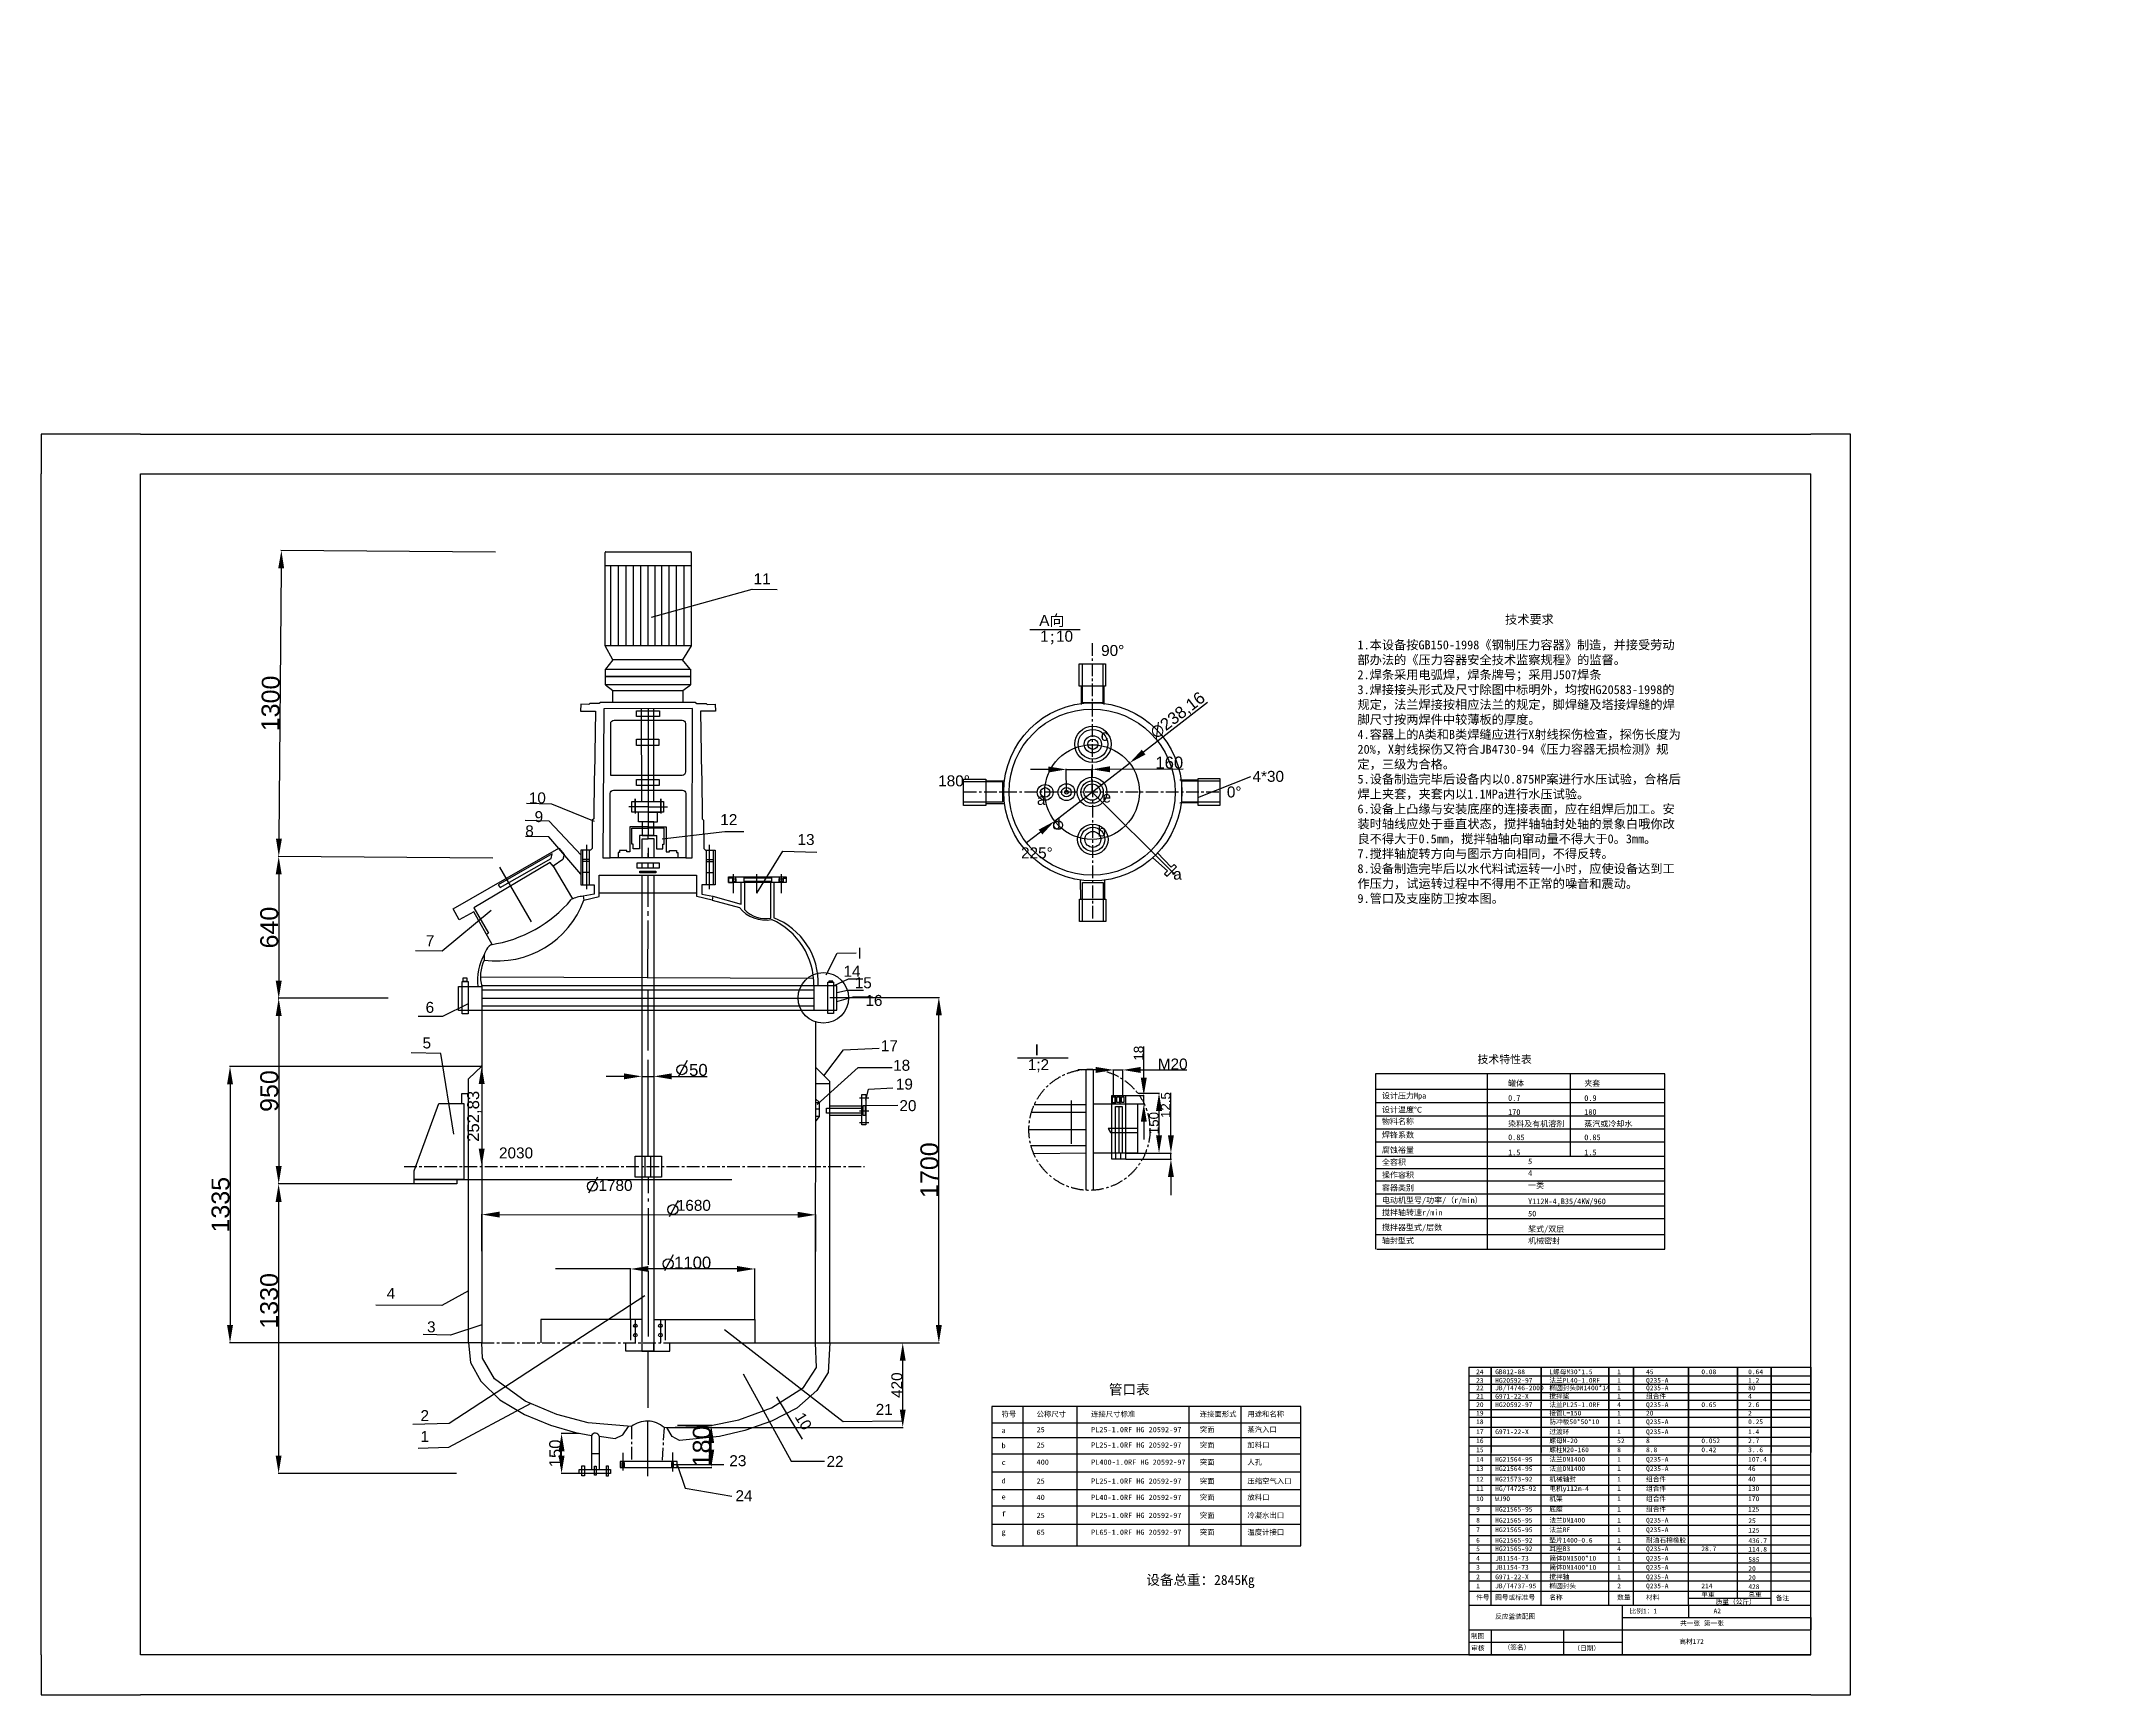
# Model space of a CAD drawing. Header units: millimetres. Extents: x 1626 to 6810, y 1039 to 5197.
import ezdxf

# ---------------------------------------------------------------- set-up
doc = ezdxf.new("R2010")
doc.units = ezdxf.units.MM
doc.linetypes.add('CENTER', pattern=[50.8, 31.75, -6.35, 6.35, -6.35])
doc.layers.add('图层1', color=7, linetype='CENTER')
doc.styles.get("Standard").update_dxf_attribs({"font": 'arial.ttf'})
doc.dimstyles.new('ISO-25', dxfattribs={"dimtxt": 30, "dimasz": 45, "dimexe": 1.25, "dimexo": 0.625, "dimtad": 1, "dimtxsty": 'Standard', "dimcen": 2.5, "dimadec": 0, "dimazin": 0, "dimtfac": 1, "dimtmove": 0, "dimatfit": 3, "dimfxl": 0, "dimarcsym": 0})

# ---------------------------------------------------------------- blocks, each defined once
blk = doc.blocks.new('*D1')
at = {"color": 0, "lineweight": -2}
for p, q in [((2733.2, 2153.8), (2733.2, 2247.3)), ((2778.2, 2246), (3528.1, 2245.4)), ((3573.1, 2153.1), (3573.2, 2246.6))]:
    blk.add_line(p, q, dxfattribs=at)
at = {"color": 0}
for points in [[(2778.3, 2253.5), (2778.2, 2238.5), (2733.2, 2246)], [(3528.2, 2252.9), (3528.1, 2237.9), (3573.1, 2245.3)]]:
    blk.add_solid(points, dxfattribs=at)
at = {"layer": 'Defpoints', "color": 0}
for p in [(3573.1, 2245.3), (2733.2, 2153.2), (3573.1, 2152.5)]:
    blk.add_point(p, dxfattribs=at)
at = {"color": 0, "insert": (3153.2, 2269.1), "char_height": 30, "attachment_point": 5, "rotation": 359.9524}
blk.add_mtext('{\\H1.5x;             \\H0.61111x;1680}', dxfattribs=at)
blk = doc.blocks.new('*D2')
at = {"color": 0, "lineweight": -2}
for p, q in [((2732.5, 2619.5), (2731.9, 2619.5)), ((2733.2, 2574.5), (2733.2, 2411.6)), ((2732.5, 2366.6), (2731.9, 2366.6))]:
    blk.add_line(p, q, dxfattribs=at)
at = {"color": 0}
for points in [[(2725.7, 2574.5), (2740.7, 2574.5), (2733.2, 2619.5)], [(2725.7, 2411.6), (2740.7, 2411.6), (2733.2, 2366.6)]]:
    blk.add_solid(points, dxfattribs=at)
at = {"layer": 'Defpoints', "color": 0}
for p in [(2733.2, 2619.5), (2733.2, 2366.6), (2733.2, 2366.6)]:
    blk.add_point(p, dxfattribs=at)
at = {"color": 0, "insert": (2714.5, 2493.1), "char_height": 30, "attachment_point": 5, "rotation": 90}
blk.add_mtext('252,83', dxfattribs=at)
blk = doc.blocks.new('*D4')
at = {"color": 0, "lineweight": -2}
for p, q in [((2670.2, 2323), (2221.2, 2323)), ((2222.5, 2278), (2222.5, 1640.1)), ((2670.2, 1595.1), (2221.2, 1595.1))]:
    blk.add_line(p, q, dxfattribs=at)
at = {"color": 0}
for points in [[(2215, 2278), (2230, 2278), (2222.5, 2323)], [(2215, 1640.1), (2230, 1640.1), (2222.5, 1595.1)]]:
    blk.add_solid(points, dxfattribs=at)
at = {"layer": 'Defpoints', "color": 0}
for p in [(2670.8, 2323), (2222.5, 1595.1), (2670.8, 1595.1)]:
    blk.add_point(p, dxfattribs=at)
at = {"color": 0, "insert": (2198.9, 1959.1), "char_height": 30, "attachment_point": 5, "rotation": 90}
blk.add_mtext('{\\H1.5x;        1330}', dxfattribs=at)
blk = doc.blocks.new('*D6')
at = {"color": 0, "lineweight": -2}
for p, q in [((3225.3, 1716.2), (3311.6, 1716.2)), ((3310.4, 1654.9), (3310.4, 1671.2)), ((3225.3, 1609.9), (3311.6, 1609.9))]:
    blk.add_line(p, q, dxfattribs=at)
at = {"color": 0}
for points in [[(3302.9, 1671.2), (3317.9, 1671.2), (3310.4, 1716.2)], [(3302.9, 1654.9), (3317.9, 1654.9), (3310.4, 1609.9)]]:
    blk.add_solid(points, dxfattribs=at)
at = {"layer": 'Defpoints', "color": 0}
for p in [(3224.7, 1716.2), (3310.4, 1716.2), (3224.7, 1609.9)]:
    blk.add_point(p, dxfattribs=at)
at = {"color": 0, "insert": (3286.8, 1663), "char_height": 30, "attachment_point": 5, "rotation": 90}
blk.add_mtext('{\\H1.5x;180}', dxfattribs=at)
blk = doc.blocks.new('*D7')
at = {"color": 0, "lineweight": -2}
for p, q in [((3199.7, 1923.4), (3793.3, 1923.4)), ((3792, 1755.8), (3792, 1878.4)), ((3199.7, 1710.8), (3793.3, 1710.8))]:
    blk.add_line(p, q, dxfattribs=at)
at = {"color": 0}
for points in [[(3784.5, 1878.4), (3799.5, 1878.4), (3792, 1923.4)], [(3784.5, 1755.8), (3799.5, 1755.8), (3792, 1710.8)]]:
    blk.add_solid(points, dxfattribs=at)
at = {"layer": 'Defpoints', "color": 0}
for p in [(3199, 1923.4), (3792, 1923.4), (3199, 1710.8)]:
    blk.add_point(p, dxfattribs=at)
at = {"color": 0, "insert": (3777.3, 1817.1), "char_height": 30, "attachment_point": 5, "rotation": 90}
blk.add_mtext('{\\H0.91667x;420}', dxfattribs=at)
blk = doc.blocks.new('*D8')
at = {"color": 0, "lineweight": -2}
for p, q in [((3107.3, 1982.4), (3107.3, 2110.4)), ((3375.2, 2109.2), (3152.3, 2109.2)), ((3420.2, 1982.4), (3420.2, 2110.4))]:
    blk.add_line(p, q, dxfattribs=at)
at = {"color": 0}
for points in [[(3152.3, 2116.7), (3152.3, 2101.7), (3107.3, 2109.2)], [(3375.2, 2116.7), (3375.2, 2101.7), (3420.2, 2109.2)]]:
    blk.add_solid(points, dxfattribs=at)
at = {"layer": 'Defpoints', "color": 0}
for p in [(3107.3, 2109.2), (3107.3, 1981.8), (3420.2, 1981.8)]:
    blk.add_point(p, dxfattribs=at)
at = {"color": 0, "insert": (3263.7, 2125.1), "char_height": 30, "attachment_point": 5}
blk.add_mtext('1100', dxfattribs=at)
blk = doc.blocks.new('*D9')
at = {"color": 0, "lineweight": -2}
for p, q in [((4558.7, 3533.5), (4397.9, 3409)), ((4174, 3235.5), (4362.3, 3381.4)), ((4138.5, 3208), (4102.9, 3180.4))]:
    blk.add_line(p, q, dxfattribs=at)
at = {"color": 0}
for points in [[(4393.3, 3414.9), (4402.5, 3403), (4362.3, 3381.4)], [(4133.9, 3213.9), (4143.1, 3202), (4174, 3235.5)]]:
    blk.add_solid(points, dxfattribs=at)
at = {"layer": 'Defpoints', "color": 0}
for p in [(4362.3, 3381.4), (4174, 3235.5)]:
    blk.add_point(p, dxfattribs=at)
at = {"color": 0, "insert": (4484.3, 3500.2), "char_height": 30, "attachment_point": 5, "rotation": 37.7653}
blk.add_mtext('∅238,16', dxfattribs=at)
blk = doc.blocks.new('*D10')
at = {"color": 0, "lineweight": -2}
for p, q in [((4158.4, 3365.2), (4113.4, 3365)), ((4203.7, 3308.8), (4203.4, 3366.6)), ((4203.4, 3365.4), (4267.9, 3365.6)), ((4268.2, 3309.1), (4267.9, 3366.9)), ((4312.9, 3365.8), (4497, 3366.5))]:
    blk.add_line(p, q, dxfattribs=at)
at = {"color": 0}
for points in [[(4158.4, 3372.7), (4158.5, 3357.7), (4203.4, 3365.4)], [(4312.9, 3373.3), (4313, 3358.3), (4267.9, 3365.6)]]:
    blk.add_solid(points, dxfattribs=at)
at = {"layer": 'Defpoints', "color": 0}
for p in [(4267.9, 3365.6), (4203.7, 3308.2), (4268.2, 3308.5)]:
    blk.add_point(p, dxfattribs=at)
at = {"color": 0, "insert": (4427.4, 3382.2), "char_height": 30, "attachment_point": 5, "rotation": 0.2279}
blk.add_mtext('      160', dxfattribs=at)
blk = doc.blocks.new('*D11')
at = {"color": 0, "lineweight": -2}
for p, q in [((4277.4, 2609.7), (4232.4, 2609.7)), ((4322.4, 2545.8), (4322.4, 2611)), ((4322.4, 2609.7), (4345.4, 2609.7)), ((4345.4, 2545.8), (4345.4, 2611)), ((4390.4, 2609.7), (4506.7, 2609.7))]:
    blk.add_line(p, q, dxfattribs=at)
at = {"color": 0}
for points in [[(4277.4, 2617.2), (4277.4, 2602.2), (4322.4, 2609.7)], [(4390.4, 2617.2), (4390.4, 2602.2), (4345.4, 2609.7)]]:
    blk.add_solid(points, dxfattribs=at)
at = {"layer": 'Defpoints', "color": 0}
for p in [(4345.4, 2609.7), (4322.4, 2545.1), (4345.4, 2545.1)]:
    blk.add_point(p, dxfattribs=at)
at = {"color": 0, "insert": (4471, 2624.4), "char_height": 30, "attachment_point": 5}
blk.add_mtext('{\\H0.91667x;M20}', dxfattribs=at)
blk = doc.blocks.new('*D12')
at = {"color": 0, "lineweight": -2}
for p, q in [((4466.4, 2445.5), (4466.4, 2552)), ((4353.1, 2400.5), (4467.7, 2400.5)), ((4353.1, 2385.2), (4467.7, 2385.2)), ((4466.4, 2385.2), (4466.4, 2400.5)), ((4466.4, 2340.2), (4466.4, 2295.2))]:
    blk.add_line(p, q, dxfattribs=at)
at = {"color": 0}
for points in [[(4458.9, 2445.5), (4473.9, 2445.5), (4466.4, 2400.5)], [(4458.9, 2340.2), (4473.9, 2340.2), (4466.4, 2385.2)]]:
    blk.add_solid(points, dxfattribs=at)
at = {"layer": 'Defpoints', "color": 0}
for p in [(4352.5, 2400.5), (4352.5, 2385.2), (4466.4, 2400.5)]:
    blk.add_point(p, dxfattribs=at)
at = {"color": 0, "insert": (4453.5, 2521.3), "char_height": 30, "attachment_point": 5, "rotation": 90}
blk.add_mtext('{\\H0.8x;12.5}', dxfattribs=at)
blk = doc.blocks.new('*D13')
at = {"color": 0, "lineweight": -2}
for p, q in [((4383.3, 2551.5), (4437.7, 2551.5)), ((4436.5, 2445.5), (4436.5, 2506.5)), ((4383.3, 2400.5), (4437.7, 2400.5))]:
    blk.add_line(p, q, dxfattribs=at)
at = {"color": 0}
for points in [[(4429, 2506.5), (4444, 2506.5), (4436.5, 2551.5)], [(4429, 2445.5), (4444, 2445.5), (4436.5, 2400.5)]]:
    blk.add_solid(points, dxfattribs=at)
at = {"layer": 'Defpoints', "color": 0}
for p in [(4382.6, 2551.5), (4436.5, 2551.5), (4382.6, 2400.5)]:
    blk.add_point(p, dxfattribs=at)
at = {"color": 0, "insert": (4423.6, 2476), "char_height": 30, "attachment_point": 5, "rotation": 90}
blk.add_mtext('{\\H0.8x;150}', dxfattribs=at)
blk = doc.blocks.new('*D14')
at = {"color": 0, "lineweight": -2}
for p, q in [((4398.2, 2590.1), (4398.2, 2668.6)), ((4353.1, 2545.1), (4399.4, 2545.1)), ((4398.2, 2524.5), (4398.2, 2545.1)), ((4353.1, 2524.5), (4399.4, 2524.5)), ((4398.2, 2479.5), (4398.2, 2434.5))]:
    blk.add_line(p, q, dxfattribs=at)
at = {"color": 0}
for points in [[(4390.7, 2590.1), (4405.7, 2590.1), (4398.2, 2545.1)], [(4390.7, 2479.5), (4405.7, 2479.5), (4398.2, 2524.5)]]:
    blk.add_solid(points, dxfattribs=at)
at = {"layer": 'Defpoints', "color": 0}
for p in [(4352.5, 2545.1), (4398.2, 2545.1), (4352.5, 2524.5)]:
    blk.add_point(p, dxfattribs=at)
at = {"color": 0, "insert": (4385.3, 2651.9), "char_height": 30, "attachment_point": 5, "rotation": 90}
blk.add_mtext('{\\H0.8x;18}', dxfattribs=at)
blk = doc.blocks.new('*D15')
at = {"color": 0, "lineweight": -2}
for p, q in [((3609, 2792.1), (3884.1, 2792.1)), ((3882.8, 1968.4), (3882.8, 2747.1)), ((3609, 1923.4), (3884.1, 1923.4))]:
    blk.add_line(p, q, dxfattribs=at)
at = {"color": 0}
for points in [[(3875.3, 2747.1), (3890.3, 2747.1), (3882.8, 2792.1)], [(3875.3, 1968.4), (3890.3, 1968.4), (3882.8, 1923.4)]]:
    blk.add_solid(points, dxfattribs=at)
at = {"layer": 'Defpoints', "color": 0}
for p in [(3608.3, 2792.1), (3882.8, 2792.1), (3608.3, 1923.4)]:
    blk.add_point(p, dxfattribs=at)
at = {"color": 0, "insert": (3859.2, 2357.8), "char_height": 30, "attachment_point": 5, "rotation": 90}
blk.add_mtext('{\\H1.5x;1700}', dxfattribs=at)
blk = doc.blocks.new('*D16')
at = {"color": 0, "lineweight": -2}
for p, q in [((2768, 3911.4), (2228.2, 3916)), ((2229, 3871), (2223.3, 3191.5)), ((2761.4, 3141.9), (2221.7, 3146.5))]:
    blk.add_line(p, q, dxfattribs=at)
at = {"color": 0}
for points in [[(2221.5, 3871), (2236.5, 3870.9), (2229.4, 3915.9)], [(2215.8, 3191.5), (2230.8, 3191.4), (2222.9, 3146.5)]]:
    blk.add_solid(points, dxfattribs=at)
at = {"layer": 'Defpoints', "color": 0}
for p in [(2768.6, 3911.4), (2222.9, 3146.5), (2762.1, 3141.9)]:
    blk.add_point(p, dxfattribs=at)
at = {"color": 0, "insert": (2202.5, 3531.4), "char_height": 30, "attachment_point": 5, "rotation": 89.5147}
blk.add_mtext('{\\H1.5x;1300}', dxfattribs=at)
blk = doc.blocks.new('*D17')
at = {"color": 0, "lineweight": -2}
for p, q in [((2222.3, 3146.5), (2221.5, 3146.5)), ((2222.7, 3101.5), (2222.7, 2833.9)), ((2222.3, 2788.9), (2221.5, 2788.9))]:
    blk.add_line(p, q, dxfattribs=at)
at = {"color": 0}
for points in [[(2215.2, 3101.5), (2230.2, 3101.5), (2222.7, 3146.5)], [(2215.2, 2833.9), (2230.2, 2833.9), (2222.7, 2788.9)]]:
    blk.add_solid(points, dxfattribs=at)
at = {"layer": 'Defpoints', "color": 0}
for p in [(2222.9, 3146.5), (2222.7, 2788.9), (2222.9, 2788.9)]:
    blk.add_point(p, dxfattribs=at)
at = {"color": 0, "insert": (2199.1, 2967.7), "char_height": 30, "attachment_point": 5, "rotation": 90}
blk.add_mtext('{\\H1.5x;640}', dxfattribs=at)
blk = doc.blocks.new('*D18')
at = {"color": 0, "lineweight": -2}
for p, q in [((2498.3, 2790.2), (2221.4, 2790.2)), ((2222.7, 2745.2), (2222.7, 2368)), ((2498.3, 2323), (2221.4, 2323))]:
    blk.add_line(p, q, dxfattribs=at)
at = {"color": 0}
for points in [[(2215.2, 2745.2), (2230.2, 2745.2), (2222.7, 2790.2)], [(2215.2, 2368), (2230.2, 2368), (2222.7, 2323)]]:
    blk.add_solid(points, dxfattribs=at)
at = {"layer": 'Defpoints', "color": 0}
for p in [(2499, 2790.2), (2222.7, 2323), (2499, 2323)]:
    blk.add_point(p, dxfattribs=at)
at = {"color": 0, "insert": (2199.1, 2556.6), "char_height": 30, "attachment_point": 5, "rotation": 90}
blk.add_mtext('{\\H1.5x;950}', dxfattribs=at)
blk = doc.blocks.new('*D19')
at = {"color": 0, "lineweight": -2}
for p, q in [((2732.8, 2618.2), (2099, 2618.2)), ((2100.3, 2573.2), (2100.3, 1968.4)), ((2732.8, 1923.4), (2099, 1923.4))]:
    blk.add_line(p, q, dxfattribs=at)
at = {"color": 0}
for points in [[(2092.8, 2573.2), (2107.8, 2573.2), (2100.3, 2618.2)], [(2092.8, 1968.4), (2107.8, 1968.4), (2100.3, 1923.4)]]:
    blk.add_solid(points, dxfattribs=at)
at = {"layer": 'Defpoints', "color": 0}
for p in [(2733.4, 2618.2), (2100.3, 1923.4), (2733.4, 1923.4)]:
    blk.add_point(p, dxfattribs=at)
at = {"color": 0, "insert": (2076.6, 2270.8), "char_height": 30, "attachment_point": 5, "rotation": 90}
blk.add_mtext('{\\H1.5x;1335}', dxfattribs=at)
blk = doc.blocks.new('*D20')
at = {"color": 0, "lineweight": -2}
for p, q in [((3091, 2593.6), (3046, 2593.6)), ((3136, 2631.5), (3136, 2592.4)), ((3136, 2593.6), (3166, 2593.6)), ((3166, 2631.5), (3166, 2592.4)), ((3211, 2593.6), (3300.2, 2593.6))]:
    blk.add_line(p, q, dxfattribs=at)
at = {"color": 0}
for points in [[(3091, 2601.1), (3091, 2586.1), (3136, 2593.6)], [(3211, 2601.1), (3211, 2586.1), (3166, 2593.6)]]:
    blk.add_solid(points, dxfattribs=at)
at = {"layer": 'Defpoints', "color": 0}
for p in [(3136, 2632.1), (3166, 2632.1), (3166, 2593.6)]:
    blk.add_point(p, dxfattribs=at)
at = {"color": 0, "insert": (3278.1, 2609.6), "char_height": 30, "attachment_point": 5}
blk.add_mtext('50', dxfattribs=at)
blk = doc.blocks.new('*D22')
at = {"color": 0, "lineweight": -2}
for p, q in [((2977.7, 1695.7), (2932.9, 1695.7)), ((2934.1, 1640.1), (2934.1, 1650.7)), ((2977.7, 1595.1), (2932.9, 1595.1))]:
    blk.add_line(p, q, dxfattribs=at)
at = {"color": 0}
for points in [[(2926.6, 1650.7), (2941.6, 1650.7), (2934.1, 1695.7)], [(2926.6, 1640.1), (2941.6, 1640.1), (2934.1, 1595.1)]]:
    blk.add_solid(points, dxfattribs=at)
at = {"layer": 'Defpoints', "color": 0}
for p in [(2934.1, 1695.7), (2978.3, 1695.7), (2978.3, 1595.1)]:
    blk.add_point(p, dxfattribs=at)
at = {"color": 0, "insert": (2918.2, 1645.4), "char_height": 30, "attachment_point": 5, "rotation": 90}
blk.add_mtext('150', dxfattribs=at)

msp = doc.modelspace()

# ---------------------------------------------------------------- linework, layer by layer
for p, q in [((1875.523, 4208.504), (1625.523, 4208.504)), ((1625.523, 4208.504), (1625.523, 4108.504)), ((1875.523, 4208.504), (6075.523, 4208.504)), ((6175.523, 4208.504), (6075.523, 4208.504)), ((6175.523, 4108.504), (6175.523, 4208.504)), ((1625.523, 1138.504), (1625.523, 4108.504)), ((1875.523, 1138.504), (1875.523, 4108.504)), ((1875.523, 4108.504), (6075.523, 4108.504)), ((6075.523, 1138.504), (6075.523, 4108.504)), ((6175.523, 1138.504), (6175.523, 4108.504)), ((3043.631, 3877.949), (3043.631, 3911.064)), ((3045.354, 3912.787), (3258.45, 3912.787)), ((3260.173, 3911.069), (3260.263, 3877.949)), ((3057.569, 3676.367), (3057.569, 3877.949)), ((3077.606, 3676.367), (3077.606, 3877.949)), ((3096.265, 3676.367), (3096.265, 3877.949)), ((3115.151, 3676.367), (3115.151, 3877.949)), ((3133.128, 3676.367), (3133.128, 3877.949)), ((3151.947, 3676.367), (3151.947, 3877.949)), ((3169.764, 3676.367), (3169.764, 3877.949)), ((3186.375, 3676.367), (3186.375, 3877.949)), ((3205.034, 3676.367), (3205.034, 3877.949)), ((3223.466, 3676.367), (3223.466, 3877.949)), ((3242.352, 3676.367), (3242.352, 3877.949)), ((3159.849, 3747.924), (3413.282, 3818.803)), ((3413.282, 3818.803), (3476.086, 3818.065)), ((4238.534, 3716.366), (4111.432, 3716.26)), ((3063.116, 3640.861), (3043.631, 3676.367)), ((3063.116, 3640.861), (3044.139, 3617.385)), ((3238.485, 3640.861), (3063.116, 3640.861)), ((3260.263, 3676.367), (3238.485, 3640.861)), ((3257.723, 3617.385), (3238.485, 3640.861)), ((3044.139, 3617.385), (3257.723, 3617.385)), ((3044.139, 3577.823), (3063.293, 3564.191)), ((3238.704, 3564.191), (3257.919, 3577.823)), ((2982.356, 3529.11), (2981.848, 3511.661)), ((3002.357, 3528.527), (2982.356, 3529.11)), ((3004.882, 3530.759), (3002.357, 3528.527)), ((3028.767, 3530.759), (3004.882, 3530.759)), ((3031.583, 3533.988), (3028.767, 3530.759)), ((3063.293, 3533.988), (3031.583, 3533.988)), ((3271.168, 3533.988), (3238.704, 3533.988)), ((3271.168, 3533.988), (3273.984, 3530.759)), ((3273.984, 3530.759), (3297.869, 3530.759)), ((3297.869, 3530.759), (3300.394, 3528.527)), ((3300.394, 3528.527), (3320.395, 3529.11)), ((3320.395, 3529.11), (3320.903, 3511.661)), ((4240.717, 3574.817), (4240.67, 3528.997)), ((4297.791, 3574.817), (4297.937, 3528.821)), ((2981.848, 3511.661), (3016.047, 3511.746)), ((3016.047, 3511.746), (3019.54, 3511.754)), ((3019.54, 3511.754), (3016.829, 3351.986)), ((3039.987, 3518.141), (3038.121, 3143.165)), ((3263.064, 3519.002), (3039.987, 3518.141)), ((3136.193, 3284.695), (3135.29, 3518.509)), ((3151.526, 3518.572), (3151.526, 3199.44)), ((3164.9, 3518.623), (3164.9, 3284.695)), ((3262.653, 3143.103), (3263.064, 3519.002)), ((3286.704, 3511.746), (3283.212, 3511.754)), ((3283.212, 3511.754), (3285.922, 3351.986)), ((3320.903, 3511.661), (3286.704, 3511.746)), ((3016.113, 3347.94), (3015.134, 3240.828)), ((3016.829, 3351.986), (3016.113, 3347.94)), ((3285.922, 3351.986), (3286.638, 3347.94)), ((3286.638, 3347.94), (3287.617, 3240.828)), ((4001.07, 3337.043), (4047.066, 3337.189)), ((4534.521, 3338.086), (4488.525, 3338.232)), ((4534.521, 3294.954), (4667, 3347.612)), ((2909.196, 3278.057), (2846.119, 3279.477)), ((3016.66, 3234.855), (2909.196, 3278.057)), ((3151.526, 3271.22), (3102.878, 3271.22)), ((3119.175, 3257.658), (3119.175, 3291.646)), ((3119.175, 3291.646), (3119.175, 3254.576)), ((3151.526, 3271.22), (3200.173, 3271.22)), ((3183.876, 3257.658), (3183.876, 3291.646)), ((3183.876, 3291.646), (3183.876, 3254.576)), ((4001.07, 3279.97), (4046.89, 3279.922)), ((4268.17, 3308.466), (4473.425, 3103.496)), ((4534.521, 3281.013), (4488.701, 3280.965)), ((2902.991, 3235.678), (2842.186, 3236.814)), ((2983.448, 3149.934), (2902.991, 3235.678)), ((3011.346, 3237.516), (3011.258, 3166.671)), ((3015.134, 3240.828), (3011.346, 3237.516)), ((3151.526, 3221.205), (3106.014, 3221.205)), ((3106.014, 3221.205), (3106.014, 3158.09)), ((3110.574, 3177.088), (3110.574, 3217.523)), ((3110.574, 3217.523), (3151.526, 3217.523)), ((3127.529, 3233.789), (3127.529, 3257.658)), ((3151.526, 3233.789), (3127.529, 3233.789)), ((3136.725, 3233.789), (3136.725, 3199.44)), ((3175.522, 3257.658), (3151.526, 3257.658)), ((3151.526, 3257.658), (3183.876, 3257.658)), ((3165.697, 3233.789), (3151.526, 3233.789)), ((3151.526, 3233.789), (3175.522, 3233.789)), ((3151.526, 3217.523), (3151.526, 3221.205)), ((3151.526, 3217.523), (3151.526, 3221.205)), ((3151.526, 3221.205), (3197.037, 3221.205)), ((3192.477, 3217.523), (3151.526, 3217.523)), ((3165.697, 3199.44), (3165.697, 3233.789)), ((3175.522, 3233.789), (3175.522, 3257.658)), ((3192.477, 3177.088), (3192.477, 3217.523)), ((3197.037, 3221.205), (3197.037, 3158.09)), ((3287.617, 3240.828), (3291.405, 3237.516)), ((3291.405, 3237.516), (3291.494, 3166.671)), ((2661.474, 3014.684), (2927.535, 3167.718)), ((2902.396, 3195.984), (2843.109, 3196.649)), ((2982.617, 3101.678), (2902.396, 3195.984)), ((2927.535, 3167.718), (2940.239, 3151.409)), ((3006.713, 3162.634), (2982.617, 3162.634)), ((2982.617, 3162.634), (2982.617, 3074.938)), ((2987.103, 3162.634), (2987.103, 3074.938)), ((2997.109, 3175.686), (2997.109, 3064.165)), ((3003.935, 3074.938), (3003.935, 3162.634)), ((3011.258, 3166.671), (3006.713, 3162.634)), ((3114.193, 3177.088), (3110.574, 3177.088)), ((3114.193, 3166.074), (3114.193, 3177.088)), ((3130.315, 3166.074), (3114.193, 3166.074)), ((3151.526, 3199.44), (3130.315, 3199.44)), ((3130.315, 3199.44), (3130.315, 3166.074)), ((3136.725, 3199.44), (3151.526, 3199.44)), ((3151.526, 3199.44), (3173.742, 3199.44)), ((3166.326, 3199.44), (3151.526, 3199.44)), ((3151.526, 3199.44), (3172.736, 3199.44)), ((3172.736, 3199.44), (3172.736, 3166.074)), ((3172.736, 3166.074), (3188.858, 3166.074)), ((3187.337, 3190.629), (3344.331, 3209.581)), ((3188.858, 3166.074), (3188.858, 3177.088)), ((3188.858, 3177.088), (3192.477, 3177.088)), ((3291.494, 3166.671), (3296.038, 3162.634)), ((3296.038, 3162.634), (3320.134, 3162.634)), ((3298.816, 3074.938), (3298.816, 3162.634)), ((3305.642, 3175.686), (3305.642, 3064.165)), ((3315.648, 3162.634), (3315.648, 3074.938)), ((3320.134, 3162.634), (3320.134, 3074.938)), ((3344.331, 3209.581), (3392.003, 3209.581)), ((2905.45, 3131.647), (2713.043, 3017.346)), ((2910.279, 3153.544), (2774.2, 3075.607)), ((2858.768, 2982.529), (2778.796, 3120.001)), ((2779.732, 3068.509), (2907.656, 3141.823)), ((2913.064, 3122.538), (2905.45, 3131.647)), ((2907.656, 3141.823), (2910.279, 3153.544)), ((2937.359, 3138.618), (2913.064, 3122.538)), ((2913.064, 3122.538), (2961.61, 3039.664)), ((2940.239, 3151.409), (2937.359, 3138.618)), ((3003.935, 3139.025), (2987.103, 3139.025)), ((3003.935, 3133.735), (2987.103, 3133.735)), ((3038.121, 3143.165), (3056.298, 3143.165)), ((3106.014, 3158.09), (3099.303, 3158.09)), ((3150.852, 3130.925), (3150.852, 3116.857)), ((3197.037, 3158.09), (3203.748, 3158.09)), ((3246.453, 3143.103), (3262.653, 3143.103)), ((3298.816, 3139.025), (3315.648, 3139.025)), ((3298.816, 3133.735), (3315.648, 3133.735)), ((3425.207, 3054.625), (3490.482, 3159.503)), ((3490.482, 3159.503), (3576.392, 3157.666)), ((4421.107, 3143.47), (4457.65, 3110.312)), ((4467.396, 3119.224), (4433.084, 3155.265)), ((4456.969, 3096.809), (4480.858, 3120.521)), ((4474.826, 3126.599), (4467.396, 3119.224)), ((4480.858, 3120.521), (4474.826, 3126.599)), ((2774.2, 3075.607), (2779.732, 3068.509)), ((2982.617, 3074.938), (3003.935, 3074.938)), ((3003.935, 3106.131), (2987.103, 3106.131)), ((3003.935, 3074.938), (3015.739, 3074.938)), ((3015.739, 3074.938), (3015.739, 3051.471)), ((3028.523, 3045.741), (3028.523, 3099.602)), ((3028.523, 3099.602), (3273.138, 3099.602)), ((3136.018, 3099.602), (3136.018, 1923.444)), ((3150.831, 3099.602), (3150.831, 3019.577)), ((3150.852, 3109.943), (3150.852, 3105.413)), ((3166.033, 3099.602), (3166.033, 1923.444)), ((3274.228, 3045.741), (3274.228, 3099.602)), ((3298.816, 3074.938), (3287.012, 3074.938)), ((3287.012, 3074.938), (3287.012, 3051.471)), ((3298.816, 3106.131), (3315.648, 3106.131)), ((3320.134, 3074.938), (3298.816, 3074.938)), ((3366.445, 3054.625), (3366.445, 3102.298)), ((3385.623, 3026.876), (3385.623, 3081.369)), ((3394.103, 3081.369), (3394.103, 3013.156)), ((3425.207, 3054.625), (3425.207, 3102.298)), ((3460.482, 2991.571), (3460.482, 3081.369)), ((3467.683, 3081.369), (3467.458, 2992.246)), ((3486.767, 3054.625), (3486.767, 3102.298)), ((4239.726, 3039.249), (4239.105, 3086.968)), ((4300.158, 3039.249), (4300.198, 3086.879)), ((4457.65, 3110.312), (4450.623, 3102.568)), ((4450.623, 3102.568), (4456.969, 3096.809)), ((2756.771, 3010.442), (2633.685, 2908.519)), ((2676.795, 2987.238), (2661.474, 3014.684)), ((2713.24, 3007.582), (2676.795, 2987.238)), ((2713.043, 3017.346), (2750.303, 2953.682)), ((2759.202, 2925.242), (2713.24, 3007.582)), ((3015.739, 3051.471), (2988.384, 3046.396)), ((2988.384, 3046.396), (2990.163, 3036.805)), ((2990.163, 3036.805), (3028.523, 3045.741)), ((3028.523, 3055.162), (3274.228, 3055.162)), ((3150.831, 3009.139), (3150.831, 2997.376)), ((3312.588, 3036.805), (3274.228, 3045.741)), ((3287.012, 3051.471), (3314.367, 3046.396)), ((3314.367, 3046.396), (3312.588, 3036.805)), ((3312.588, 3036.805), (3381.221, 3017.908)), ((3314.367, 3046.396), (3385.623, 3026.876)), ((3150.831, 2985.467), (3150.337, 2842.219)), ((2633.685, 2908.519), (2567.058, 2909.056)), ((2750.303, 2953.682), (2744.984, 2950.713)), ((3599.652, 2848.787), (3627.529, 2903.663)), ((3627.529, 2903.663), (3674.918, 2903.941)), ((2730.162, 2843.667), (3567.885, 2840.779)), ((3568.608, 2820.825), (2732.705, 2821.125)), ((2733.167, 2810.946), (3568.608, 2810.946)), ((3150.888, 2810.946), (3150.888, 2658.764)), ((3618.08, 2820.825), (3655.962, 2838.481)), ((3626.692, 2804.218), (3652.941, 2810.196)), ((3652.941, 2810.196), (3693.038, 2810.347)), ((3655.962, 2838.481), (3691.923, 2839.038)), ((2699.145, 2775.972), (2634.22, 2743.842)), ((2733.167, 2790.339), (3568.608, 2790.339)), ((2733.167, 2770.993), (3568.608, 2770.993)), ((2733.167, 2759.853), (3568.608, 2759.853)), ((2733.167, 2758.826), (2733.167, 1923.444)), ((3626.692, 2781.655), (3667.392, 2793.633)), ((3667.392, 2793.633), (3716.175, 2793.912)), ((2634.22, 2743.842), (2573.078, 2744.341)), ((3572.882, 1923.444), (3573.552, 2730.231)), ((2630.759, 2651.177), (2556.072, 2652.435)), ((2663.488, 2448.244), (2630.759, 2651.177)), ((3593.91, 2594.992), (3642.87, 2660.497)), ((3642.87, 2660.497), (3732.546, 2664.51)), ((2700.181, 2587.283), (2733.167, 2619.47)), ((3150.888, 2635.16), (3150.888, 2393.196)), ((3249.709, 2633.214), (3227.182, 2592.575)), ((3608.326, 2580.228), (3573.457, 2615.936)), ((3576.751, 2522.723), (3679.544, 2615.553)), ((3679.544, 2615.553), (3765.204, 2615.553)), ((4207.752, 2639.059), (4080.649, 2638.954)), ((4252.943, 2307.13), (4253.133, 2611.216)), ((4271.795, 2307.007), (4271.985, 2611.092)), ((5708.713, 2599.817), (4981.055, 2599.817)), ((4981.055, 2599.817), (4981.055, 2158.632)), ((5261.927, 2599.817), (5261.927, 2158.632)), ((5470.161, 2599.817), (5470.161, 2392.139)), ((5708.713, 2158.632), (5708.713, 2599.817)), ((2700.181, 2549.588), (2682.062, 2549.588)), ((2682.062, 2549.588), (2682.062, 2525.058)), ((2700.181, 1923.444), (2700.181, 2587.283)), ((3573.424, 2575.449), (3608.326, 2575.449)), ((3608.326, 1923.444), (3608.326, 2580.228)), ((3699.348, 2533.382), (3706.061, 2561.205)), ((3706.061, 2561.205), (3766.826, 2564.415)), ((4327.286, 2524.536), (4327.286, 2545.142)), ((4339.024, 2524.536), (4339.024, 2545.142)), ((5708.713, 2560.619), (4981.055, 2560.619)), ((2563.179, 2355.902), (2625.415, 2525.298)), ((2625.415, 2525.298), (2682.062, 2525.058)), ((2682.062, 2525.058), (2688.575, 2525.058)), ((2688.575, 2525.058), (2688.575, 2334.309)), ((3581.716, 2493.019), (3573.345, 2481.325)), ((3581.716, 2493.019), (3573.355, 2493.026)), ((3581.596, 2510.798), (3573.37, 2510.805)), ((3581.487, 2526.999), (3573.383, 2527.006)), ((3573.391, 2536.536), (3581.476, 2528.577)), ((3581.476, 2528.577), (3581.716, 2493.019)), ((3683.149, 2539.665), (3706.759, 2539.665)), ((3683.149, 2507.298), (3706.759, 2507.298)), ((3697.224, 2520.004), (3779.408, 2521.344)), ((4253.065, 2502.625), (4115.693, 2502.886)), ((4253.077, 2522.185), (4122.929, 2522.174)), ((4215.359, 2532.817), (4215.359, 2424.08)), ((4335.483, 2517.667), (4335.483, 2400.514)), ((5708.713, 2527.119), (4981.055, 2527.119)), ((5708.713, 2493.233), (4981.055, 2493.233)), ((3683.149, 2477.505), (3706.759, 2477.505)), ((4253.038, 2459.173), (4109.283, 2459.262)), ((4382.641, 2462.525), (4308.294, 2462.525)), ((4308.294, 2462.525), (4314.732, 2452.561)), ((4314.732, 2452.561), (4382.641, 2452.561)), ((5708.713, 2460.68), (4981.055, 2460.68)), ((4253.013, 2419.27), (4113.766, 2419.27)), ((4253.001, 2400.393), (4121.915, 2398.44)), ((4327.274, 2400.514), (4327.274, 2385.25)), ((4339.493, 2400.514), (4339.493, 2385.25)), ((5708.713, 2428.335), (4981.055, 2428.335)), ((5708.713, 2392.139), (4981.055, 2392.139)), ((2563.179, 2334.309), (2563.179, 2355.902)), ((2688.575, 2334.309), (2563.179, 2334.309)), ((2625.877, 2334.309), (3362.172, 2334.309)), ((3024.503, 2340.315), (3001.976, 2299.676)), ((3152.351, 2299.574), (3152.351, 2339.868)), ((5708.713, 2361.334), (4981.055, 2361.334)), ((3152.351, 2279.019), (3152.351, 2286.026)), ((3226.894, 2281.32), (3204.367, 2240.681)), ((5708.713, 2329.759), (4981.055, 2329.759)), ((5708.713, 2297.672), (4981.055, 2297.672)), ((3152.351, 2119.563), (3152.351, 2262.332)), ((5708.713, 2267.252), (4981.055, 2267.252)), ((5708.713, 2235.208), (4981.055, 2235.208)), ((5708.713, 2195.161), (4981.055, 2195.161)), ((3215.053, 2144.931), (3192.526, 2104.292)), ((4984.138, 2158.632), (5708.713, 2158.632)), ((3107.261, 2109.169), (2918.662, 2109.169)), ((3152.351, 1939.821), (3152.351, 2104.264)), ((2700.181, 2054.048), (2633.315, 2017.66)), ((3143.135, 2041.35), (2651.273, 1720.48)), ((2633.315, 2017.66), (2467.154, 2018.322)), ((3136.018, 1981.804), (2881.82, 1981.804)), ((2881.82, 1981.804), (2881.82, 1923.444)), ((3107.261, 1981.804), (3107.261, 1929.828)), ((3119.499, 1981.804), (3119.499, 1923.444)), ((3166.033, 1981.804), (3420.232, 1981.804)), ((3182.552, 1981.804), (3182.552, 1923.444)), ((3194.79, 1981.804), (3194.79, 1929.828)), ((3420.232, 1981.804), (3420.232, 1923.444)), ((2655.161, 1942.901), (2585.651, 1944.224)), ((2733.167, 1968.703), (2655.161, 1942.901)), ((2700.181, 1923.444), (2705.455, 1874.224)), ((2735.563, 1884.554), (2733.167, 1923.444)), ((3095.506, 1902.571), (3095.506, 1923.444)), ((3136.018, 1923.444), (3136.018, 1902.571)), ((3166.033, 1902.571), (3166.033, 1923.444)), ((3166.033, 1923.444), (3166.033, 1902.571)), ((3206.545, 1902.571), (3206.545, 1923.444)), ((3343.415, 1956.67), (3642.5, 1725.731)), ((3574.83, 1861.081), (3572.882, 1923.444)), ((3608.326, 1923.444), (3604.314, 1849.085)), ((2705.455, 1874.224), (2731.17, 1827.22)), ((2765.286, 1833.292), (2735.563, 1884.554)), ((3136.018, 1902.571), (3095.506, 1902.571)), ((3136.018, 1902.571), (3166.033, 1902.571)), ((3166.033, 1902.571), (3136.018, 1902.571)), ((3151.026, 1902.571), (3151.026, 1760.414)), ((3166.033, 1902.571), (3206.545, 1902.571)), ((2731.17, 1827.22), (2778.522, 1780.216)), ((2842.372, 1776.994), (2765.286, 1833.292)), ((3390.952, 1845.16), (3511.114, 1626.098)), ((3542.289, 1811.561), (3574.83, 1861.081)), ((3604.314, 1849.085), (3576.012, 1803.591)), ((5215.527, 1862.188), (6075.523, 1862.188)), ((5215.527, 1862.188), (5215.527, 1299.425)), ((5215.527, 1840.42), (6075.523, 1840.42)), ((5215.527, 1819.563), (6075.523, 1819.563)), ((5272.106, 1263.348), (5272.106, 1862.188)), ((5272.106, 1862.188), (5272.106, 1647.464)), ((5397.711, 1263.348), (5397.711, 1862.188)), ((5397.711, 1862.188), (5397.711, 1647.464)), ((5567.447, 1263.348), (5567.447, 1862.188)), ((5567.447, 1862.188), (5567.447, 1647.464)), ((5629.683, 1263.348), (5629.683, 1862.188)), ((5629.683, 1862.188), (5629.683, 1647.464)), ((5767.735, 1263.348), (5767.735, 1862.188)), ((5767.735, 1862.188), (5767.735, 1647.464)), ((5891.076, 1280.704), (5891.076, 1862.188)), ((5891.076, 1862.188), (5891.076, 1647.464)), ((5975.944, 1263.348), (5975.944, 1862.188)), ((5975.944, 1862.188), (5975.944, 1647.464)), ((6075.523, 1299.425), (6075.523, 1862.188)), ((6075.523, 1862.188), (6075.523, 1647.464)), ((2857.071, 1770.738), (2649.897, 1660.092)), ((2778.522, 1780.216), (2840.928, 1743.553)), ((2922.549, 1742.873), (2842.372, 1776.994)), ((3462.176, 1759.659), (3542.289, 1811.561)), ((3474.19, 1787.683), (3539.266, 1681.164)), ((3576.012, 1803.591), (3526.106, 1759.307)), ((4793.129, 1763.76), (4015.665, 1763.76)), ((4015.665, 1763.76), (4015.665, 1413.108)), ((4093.883, 1763.76), (4093.883, 1413.108)), ((4229.963, 1763.76), (4229.963, 1413.108)), ((4511.594, 1763.76), (4511.594, 1413.108)), ((4642.212, 1763.76), (4642.212, 1413.108)), ((4793.129, 1413.108), (4793.129, 1763.76)), ((5215.527, 1798.253), (6075.523, 1798.253)), ((5215.527, 1779.663), (6073.26, 1779.663)), ((2651.273, 1720.48), (2559.918, 1718.495)), ((2840.928, 1743.553), (2906.211, 1716.5)), ((2906.211, 1716.5), (2969.243, 1698.325)), ((3000.738, 1722.414), (2922.549, 1742.873)), ((3109.677, 1712.815), (3000.738, 1722.414)), ((3087.963, 1691.761), (3102.354, 1713.46)), ((3151.106, 1587.834), (3151.106, 1726.555)), ((3191.702, 1710.521), (3301.007, 1714.016)), ((3301.007, 1714.016), (3380.218, 1730.072)), ((3380.218, 1730.072), (3462.176, 1759.659)), ((3461.749, 1726.189), (3395.056, 1702.828)), ((3526.106, 1759.307), (3461.749, 1726.189)), ((3642.5, 1725.731), (3789.072, 1727.051)), ((4793.129, 1721.241), (4015.665, 1721.241)), ((5215.527, 1755.461), (6073.26, 1755.461)), ((5215.527, 1736.871), (6073.26, 1736.871)), ((5215.527, 1711.026), (6073.26, 1711.026)), ((2649.897, 1660.092), (2573.768, 1658.107)), ((2969.243, 1698.325), (3008.949, 1690.583)), ((3009.108, 1689.981), (3008.949, 1690.583)), ((3009.108, 1689.981), (3009.421, 1645.186)), ((3028.801, 1688.619), (3028.708, 1645.321)), ((3028.801, 1688.619), (3069.094, 1682.53)), ((3069.094, 1682.53), (3087.963, 1691.761)), ((3212.205, 1688.286), (3199.05, 1710.756)), ((3230.529, 1678.015), (3212.205, 1688.286)), ((3331.106, 1688.204), (3230.529, 1678.015)), ((3395.056, 1702.828), (3331.106, 1688.204)), ((4793.129, 1684.876), (4015.665, 1684.876)), ((5215.527, 1686.542), (6073.26, 1686.542)), ((5215.527, 1664.778), (6073.26, 1664.778)), ((3009.421, 1645.186), (3028.708, 1645.321)), ((3009.421, 1645.186), (3009.705, 1604.684)), ((3028.708, 1645.321), (3028.708, 1604.684)), ((3224.677, 1625.083), (3081.701, 1625.083)), ((3081.701, 1609.888), (3224.677, 1609.888)), ((3088.576, 1602.517), (3088.576, 1647.114)), ((3212.686, 1647.424), (3212.686, 1599.575)), ((3215.371, 1617.177), (3342.094, 1617.91)), ((3224.677, 1617.231), (3244.988, 1558.106)), ((3511.114, 1626.098), (3594.964, 1626.098)), ((4793.129, 1643.529), (4015.665, 1643.529)), ((5215.527, 1641.976), (6073.26, 1641.976)), ((5215.527, 1615.678), (6073.26, 1615.678)), ((3244.988, 1558.106), (3362.252, 1537.664)), ((4793.129, 1597.994), (4015.665, 1597.994)), ((5215.527, 1591.647), (6073.26, 1591.647)), ((5215.527, 1565.802), (6073.26, 1565.802)), ((4793.129, 1554.156), (4015.665, 1554.156)), ((4793.129, 1512.809), (4015.665, 1512.809)), ((5215.527, 1541.672), (6073.26, 1541.672)), ((5215.527, 1514.014), (6073.26, 1514.014)), ((4793.129, 1466.481), (4015.665, 1466.481)), ((5215.527, 1491.797), (6073.26, 1491.797)), ((5215.527, 1465.397), (6073.26, 1465.397)), ((4019.452, 1413.108), (4015.665, 1413.108)), ((4019.452, 1413.108), (4793.129, 1413.108)), ((5215.527, 1439.099), (6073.26, 1439.099)), ((5215.527, 1415.522), (6073.26, 1415.522)), ((5215.527, 1394.665), (6075.523, 1394.665)), ((5215.527, 1369.996), (6075.523, 1369.996)), ((5215.527, 1347.778), (6075.523, 1347.778)), ((5215.527, 1325.108), (6075.523, 1325.108)), ((5215.527, 1299.425), (6075.523, 1299.425)), ((5215.527, 1299.425), (5215.527, 1227.271)), ((6075.523, 1227.271), (6075.523, 1299.425)), ((6075.523, 1263.348), (5215.527, 1263.348)), ((5601.253, 1263.348), (5601.253, 1202.015)), ((5975.944, 1280.704), (5767.735, 1280.704)), ((5767.735, 1263.348), (5767.735, 1232.681)), ((5215.527, 1227.271), (5215.527, 1202.015)), ((5215.527, 1202.015), (6075.523, 1202.015)), ((5215.527, 1202.015), (5215.527, 1138.504)), ((5272.106, 1202.015), (5272.106, 1138.504)), ((5453.516, 1202.015), (5453.516, 1138.504)), ((5601.253, 1232.681), (6075.523, 1232.681)), ((5601.253, 1202.015), (5601.253, 1138.504)), ((6075.523, 1232.681), (6075.523, 1202.015)), ((6075.523, 1138.504), (6075.523, 1202.015)), ((5601.253, 1170.26), (5215.527, 1170.26)), ((1625.523, 1138.504), (1625.523, 1038.504)), ((6075.523, 1138.504), (1875.523, 1138.504)), ((5215.527, 1138.504), (6075.523, 1138.504)), ((6175.523, 1038.504), (6175.523, 1138.504)), ((1625.523, 1038.504), (1875.523, 1038.504)), ((6075.523, 1038.504), (1875.523, 1038.504)), ((6075.523, 1038.504), (6175.523, 1038.504))]:
    msp.add_line(p, q)
for points in [[(3043.631, 3877.949), (3260.263, 3877.949), (3260.263, 3676.367), (3043.631, 3676.367)], [(4301.711, 3630.801), (4301.711, 3574.817), (4235.528, 3574.817), (4235.528, 3630.801)], [(4295.642, 3630.801), (4295.642, 3533.256), (4243.682, 3533.256), (4243.682, 3630.801)], [(3044.139, 3617.385), (3257.919, 3617.385), (3257.919, 3598.678), (3044.139, 3598.678)], [(3044.139, 3598.678), (3257.919, 3598.678), (3257.919, 3577.823), (3044.139, 3577.823)], [(3063.293, 3564.191), (3238.704, 3564.191), (3238.704, 3533.988), (3063.293, 3533.988)], [(3122.294, 3513.04), (3180.452, 3513.04), (3180.452, 3498.54), (3122.294, 3498.54)], [(3122.664, 3441.752), (3178.435, 3441.752), (3178.435, 3425.408), (3122.664, 3425.408)], [(3122.478, 3339.83), (3179.498, 3339.83), (3179.498, 3325.16), (3122.478, 3325.16)], [(3945.086, 3340.964), (4001.07, 3340.964), (4001.07, 3274.781), (3945.086, 3274.781)], [(3945.086, 3334.895), (4042.631, 3334.895), (4042.631, 3282.935), (3945.086, 3282.935)], [(4590.505, 3335.938), (4492.961, 3335.938), (4492.961, 3283.978), (4590.505, 3283.978)], [(4590.505, 3342.007), (4534.521, 3342.007), (4534.521, 3275.824), (4590.505, 3275.824)], [(3110.585, 3284.695), (3190.575, 3284.695), (3190.575, 3257.658), (3110.585, 3257.658)], [(3124.485, 3130.925), (3179.127, 3130.925), (3179.127, 3116.857), (3124.485, 3116.857)], [(3136.893, 3130.925), (3164.81, 3130.925), (3164.81, 3116.857), (3136.893, 3116.857)], [(3130.689, 3109.943), (3171.014, 3109.943), (3171.014, 3105.413), (3130.689, 3105.413)], [(3353.872, 3095.434), (3498.815, 3095.434), (3498.815, 3081.369), (3353.872, 3081.369)], [(3364.609, 3092.086), (3353.872, 3092.086), (3353.872, 3081.369), (3364.609, 3081.369)], [(3364.609, 3090.683), (3372.164, 3090.683), (3372.164, 3083.693), (3364.609, 3083.693)], [(3372.164, 3095.434), (3481.293, 3095.434), (3481.293, 3081.369), (3372.164, 3081.369)], [(3393.203, 3092.528), (3461.832, 3092.528), (3461.832, 3083.759), (3393.203, 3083.759)], [(3481.293, 3090.683), (3491.385, 3090.683), (3491.385, 3083.418), (3481.293, 3083.418)], [(3491.385, 3092.366), (3498.815, 3092.366), (3498.815, 3081.369), (3491.385, 3081.369)], [(4244.369, 3081.205), (4295.881, 3081.205), (4295.881, 2982.919), (4244.369, 2982.919)], [(4236.205, 3039.249), (4302.49, 3039.249), (4302.49, 2982.919), (4236.205, 2982.919)], [(2674.868, 2819.181), (2733.167, 2819.181), (2733.167, 2758.826), (2674.868, 2758.826)], [(2683.939, 2832.085), (2699.145, 2832.085), (2699.145, 2751.187), (2683.939, 2751.187)], [(2695.927, 2832.085), (2686.289, 2832.085), (2686.289, 2841.723), (2695.927, 2841.723)], [(3626.692, 2820.825), (3568.608, 2820.825), (3568.608, 2759.853), (3626.692, 2759.853)], [(3603.559, 2830.821), (3618.08, 2830.821), (3618.08, 2752.055), (3603.559, 2752.055)], [(3605.759, 2830.821), (3615.89, 2830.821), (3615.89, 2833.209), (3605.759, 2833.209)], [(3689.023, 2547.623), (3699.348, 2547.623), (3699.348, 2471.372), (3689.023, 2471.372)], [(4317.728, 2545.142), (4352.475, 2545.142), (4352.475, 2385.25), (4317.728, 2385.25)], [(4319.352, 2542.412), (4325.421, 2542.412), (4325.421, 2527.336), (4319.352, 2527.336)], [(4330.174, 2542.47), (4336.774, 2542.47), (4336.774, 2527.479), (4330.174, 2527.479)], [(4342.024, 2542.021), (4348.325, 2542.021), (4348.325, 2527.479), (4342.024, 2527.479)], [(3600.391, 2513.299), (3689.023, 2513.299), (3689.023, 2501.298), (3600.391, 2501.298)], [(3608.326, 2519.779), (3689.023, 2519.779), (3689.023, 2495.297), (3608.326, 2495.297)], [(3692.23, 2520.004), (3697.224, 2520.004), (3697.224, 2494.747), (3692.23, 2494.747)], [(4271.931, 2524.536), (4382.641, 2524.536), (4382.641, 2400.514), (4271.931, 2400.514)], [(4327.274, 2517.667), (4343.693, 2517.667), (4343.693, 2400.514), (4327.274, 2400.514)], [(3118.828, 2393.196), (3185.04, 2393.196), (3185.04, 2340.49), (3118.828, 2340.49)], [(3144.165, 2393.196), (3157.739, 2393.196), (3157.739, 2340.49), (3144.165, 2340.49)], [(2563.179, 2334.309), (2670.842, 2334.309), (2670.842, 2322.994), (2563.179, 2322.994)], [(2985.23, 1614.068), (2991.326, 1614.068), (2991.326, 1588.878), (2985.23, 1588.878)], [(3017.191, 1613.739), (3020.815, 1613.739), (3020.815, 1590.36), (3017.191, 1590.36)], [(3046.845, 1614.562), (3051.293, 1614.562), (3051.293, 1588.384), (3046.845, 1588.384)], [(3086.84, 1622.783), (3091.574, 1622.783), (3091.574, 1611.571), (3086.84, 1611.571)], [(3215.371, 1622.783), (3210.637, 1622.783), (3210.637, 1611.571), (3215.371, 1611.571)], [(2978.311, 1604.684), (3057.224, 1604.684), (3057.224, 1595.134), (2978.311, 1595.134)]]:
    msp.add_lwpolyline(points, close=True)
for points in [[(3066.282, 3489.314), (3237.159, 3489.314, -0.41421356), (3245.775, 3480.697), (3245.775, 3358.995, -0.41421356), (3237.159, 3350.379), (3057.665, 3350.379), (3057.665, 3480.697, -0.41421356)], [(3064.915, 3313.366), (3237.836, 3313.366, -0.41421356), (3246.453, 3304.749), (3246.453, 3143.103), (3056.298, 3143.103), (3056.298, 3304.749, -0.41421356)]]:
    msp.add_lwpolyline(points, format="xyb", close=True)
for points in [[(3136.498, 3143.103), (3136.498, 3191.23), (3151.526, 3191.23), (3151.526, 3199.44)], [(3151.526, 3167.828), (3151.376, 3143.103)], [(3166.553, 3143.103), (3166.553, 3191.23), (3151.526, 3191.23), (3151.526, 3199.44)], [(3151.526, 3167.828), (3151.676, 3143.103)], [(3099.303, 3158.09), (3097.786, 3158.09), (3097.786, 3161.457), (3079.687, 3161.457), (3079.687, 3156.776), (3076.493, 3156.776), (3076.493, 3143.103)], [(3203.748, 3158.09), (3205.265, 3158.09), (3205.265, 3161.457), (3223.364, 3161.457), (3223.364, 3156.776), (3226.558, 3156.776), (3226.558, 3143.103)]]:
    msp.add_lwpolyline(points)
for centre, radius in [((4269.973, 3308.916), 224.084), ((4268.17, 3308.466), 208.82), ((4270.215, 3428.602), 45.818), ((4268.17, 3308.466), 119.082), ((4270.215, 3428.602), 37.324), ((4270.215, 3428.602), 21.668), ((4270.215, 3428.602), 12.808), ((4150.314, 3307.618), 19.842), ((4150.314, 3307.618), 12.003), ((4203.677, 3308.209), 21.124), ((4203.677, 3308.209), 12.104), ((4268.17, 3308.466), 37.238), ((4268.17, 3308.466), 28.209), ((4268.17, 3308.466), 20.425), ((4203.677, 3308.209), 4.738), ((4183.215, 3225.021), 10.95), ((4270.025, 3189.398), 38.417), ((4270.025, 3189.398), 30.409), ((4270.025, 3189.398), 19.947), ((4473.425, 3103.496), 2.152), ((3592.372, 2790.937), 63.556), ((3236.732, 2610.304), 12.545), ((3011.526, 2317.406), 12.545), ((3213.917, 2258.411), 12.545), ((3202.076, 2122.022), 12.545), ((3119.499, 1966.544), 4.574), ((3182.552, 1966.544), 4.574), ((3119.499, 1942.885), 4.574), ((3182.552, 1942.885), 4.574)]:
    msp.add_circle(centre, radius)
for centre, radius, start, end in [((3045.354, 3911.064), 1.723, 90, 180), ((3258.45, 3911.064), 1.723, 0.154906, 90), ((2771.448, 3116.599), 232.817, 262.060087, 339.956457), ((2705.731, 3252.41), 331.509, 278.701301, 319.712569), ((2990.005, 2983.334), 63.082, 91.472242, 119.846962), ((3446.992, 3071.403), 84.78, 219.122986, 280.351658), ((3446.182, 3060.454), 70.352, 222.244987, 281.72775), ((3389.567, 2824.331), 179.076, 358.87804, 66.062021), ((3404.871, 2829.349), 174.507, 357.20014, 68.982564), ((2781.342, 2890.891), 42.337, 126.967566, 186.614239), ((2846.863, 2836.709), 124.39, 149.094263, 188.100522), ((2832.41, 2843.79), 102.248, 155.608868, 193.92642), ((3149.318, 1662.622), 63.959, 88.397937, 128.300361), ((3149.318, 1662.622), 63.959, 48.495513, 88.397937), ((3018.441, 1685.212), 10.906, 18.203232, 150.496261)]:
    msp.add_arc(centre, radius, start, end)
at = {"layer": '图层1'}
for p, q in [((4268.241, 3682.7), (4269.348, 2982.919)), ((3945.835, 3308.915), (4590.505, 3308.915)), ((2537.956, 2366.64), (3696.257, 2366.64)), ((2733.167, 1923.444), (3572.882, 1923.444)), ((3109.677, 1712.815), (3109.677, 1625.328)), ((3191.702, 1710.521), (3186.812, 1623.171)), ((3109.677, 1625.328), (3081.701, 1625.328)), ((3081.701, 1625.328), (3081.701, 1609.888)), ((3081.701, 1609.888), (3224.677, 1609.888)), ((3224.677, 1625.083), (3109.677, 1625.328)), ((3224.677, 1609.888), (3224.677, 1625.083))]:
    msp.add_line(p, q, dxfattribs=at)
msp.add_circle((4261.564, 2459.167), 152.282, dxfattribs=at)

# ---------------------------------------------------------------- texts
at = {"attachment_point": 1}
for s, width, insert, char_height in [('{\\fSimSun|b0|i0|c134|p2; }', 162.83793, (6116.008, 5196.536), 16), ('11', 39.0019, (3417.055, 3858.44), 27.5731), ('A{\\fSimSun|b0|i0|c134|p2;向}', 161.51118, (4135.32, 3753.85), 27.57311), ('{\\fSimSun|b0|i0|c134|p2;技术要求}', 287.04838, (5306.633, 3753.939), 22.5), ('1{\\fSimSun|b0|i0|c134|p2;;}10', 39.0019, (4137.307, 3714.119), 27.57311), ('{\\fSimSun|b0|i0|c134|p2;1.本设备按GB150-1998《钢制压力容器》制造，并接受劳动部办法的《压力容器安全技术监察规程》的监督。\\P2.焊条采用电弧焊，焊条牌号；采用J507焊条\\P3.焊接接头形式及尺寸除图中标明外，均按HG20583-1998的规定，法兰焊接按相应法兰的规定，脚焊缝及塔接焊缝的焊脚尺寸按两焊件中较薄板的厚度。\\P4.容器上的A类和B类焊缝应进行X射线探伤检查，探伤长度为20%，X射线探伤又符合JB4730-94《压力容器无损检测》规定，三级为合格。\\P5.设备制造完毕后设备内以0.875MP案进行水压试验，合格后焊上夹套，夹套内以1.1MPa进行水压试验。\\P6.设备上凸缘与安装底座的连接表面，应在组焊后加工。安装时轴线应处于垂直状态，搅拌轴轴封处轴的景象白哦你改良不得大于0.5mm，搅拌轴轴向窜动量不得大于0。3mm。\\P7.搅拌轴旋转方向与图示方向相同，不得反转。\\P8.设备制造完毕后以水代料试运转一小时，应使设备达到工作压力，试运转过程中不得用不正常的噪音和震动。\\P9.管口及支座防卫按本图。}', 815.98422, (4935.577, 3689.84), 22.5), ('90°', 39.0019, (4290.876, 3678.29), 27.5731), ('{\\fSimSun|b0|i0|c134|p2; }', 162.83793, (6647.007, 3662.194), 16), ('{\\fSimSun|b0|i0|c134|p2; }', 162.83793, (6647.007, 3633.211), 16), ('{\\fSimSun|b0|i0|c134|p2; }', 162.83793, (6647.007, 3569.42), 16), ('{\\fSimSun|b0|i0|c134|p2; }', 162.83793, (6647.007, 3539.142), 16), ('c', 39.0019, (4290.073, 3464.958), 27.573), ('180°', 39.0019, (3881.22, 3350.454), 27.5731), ('0°', 39.0019, (4607.157, 3322.539), 27.5731), ('4*30', 39.0019, (4671.625, 3361.74), 27.5731), ('10', 39.0019, (2851.728, 3307.64), 27.5731), ('a', 39.0019, (4129.6, 3303.677), 27.573), ('e', 39.0019, (4294.519, 3309.839), 27.573), ('8', 39.0019, (2842.748, 3224.532), 27.573), ('9', 39.0019, (2866.189, 3260.523), 27.573), ('12', 39.0019, (3333.27, 3252.995), 27.5731), ('d', 39.0019, (4167.844, 3242.294), 27.573), ('b', 39.0019, (4281.801, 3224.535), 27.573), ('13', 39.0019, (3527.48, 3202.873), 27.5731), ('225°', 39.0019, (4089.61, 3169.233), 27.5731), ('a', 39.0019, (4472.23, 3115.968), 27.573), ('7', 39.0019, (2592.759, 2948.517), 27.573), ('I', 39.0019, (3678.146, 2917.065), 27.573), ('14', 39.0019, (3642.832, 2871.611), 27.5731), ('15', 39.0019, (3671.338, 2842.704), 27.5731), ('6', 39.0019, (2592.125, 2780.822), 27.573), ('16', 39.0019, (3698.166, 2798.297), 27.5731), ('5', 39.0019, (2584.482, 2691.414), 27.573), ('17', 39.0019, (3737.083, 2684.42), 27.5731), ('I', 161.51118, (4124.007, 2673.806), 27.573), ('{\\fSimSun|b0|i0|c134|p2;技术特性表}', 287.04838, (5237.569, 2646.463), 20), ('18', 39.0019, (3767.911, 2635.126), 27.5731), ('1;2', 39.0019, (4106.525, 2636.813), 27.5731), ('19', 39.0019, (3774.761, 2587.886), 27.5731), ('{\\fSimSun|b0|i0|c134|p2;设计压力Mpa}', 708.77396, (4997.069, 2552.171), 14.4), ('{\\fSimSun|b0|i0|c134|p2;罐体}', 162.83793, (5314.476, 2583.39), 14.4), ('{\\fSimSun|b0|i0|c134|p2;0.7}', 162.83793, (5314.476, 2546.302), 14.4), ('{\\fSimSun|b0|i0|c134|p2;夹套}', 162.83793, (5505.955, 2583.39), 14.4), ('{\\fSimSun|b0|i0|c134|p2;0.9}', 162.83793, (5505.955, 2546.302), 14.4), ('20', 39.0019, (3783.667, 2533.799), 27.5731), ('{\\fSimSun|b0|i0|c134|p2;物料名称}', 162.83793, (4997.069, 2487.566), 14.4), ('{\\fSimSun|b0|i0|c134|p2;设计温度℃}', 162.83793, (4997.069, 2516.878), 14.4), ('{\\fSimSun|b0|i0|c134|p2;170}', 162.83793, (5314.476, 2511.009), 14.4), ('{\\fSimSun|b0|i0|c134|p2;180}', 162.83793, (5505.955, 2511.009), 14.4), ('{\\fSimSun|b0|i0|c134|p2;焊锋系数}', 162.83793, (4997.069, 2453.469), 14.4), ('{\\fSimSun|b0|i0|c134|p2;染料及有机溶剂}', 382.95673, (5314.476, 2481.697), 14.4), ('{\\fSimSun|b0|i0|c134|p2;0.85}', 162.83793, (5314.476, 2447.6), 14.4), ('{\\fSimSun|b0|i0|c134|p2;蒸汽或冷却水}', 438.734, (5505.955, 2481.697), 14.4), ('{\\fSimSun|b0|i0|c134|p2;0.85}', 162.83793, (5505.955, 2447.6), 14.4), ('2030', 39.0019, (2776.749, 2414.871), 27.5731), ('{\\fSimSun|b0|i0|c134|p2;全容积}', 162.83793, (4997.069, 2385.078), 14.4), ('{\\fSimSun|b0|i0|c134|p2;腐蚀裕量}', 162.83793, (4997.069, 2415.586), 14.4), ('{\\fSimSun|b0|i0|c134|p2;1.5}', 162.83793, (5314.476, 2409.717), 14.4), ('{\\fSimSun|b0|i0|c134|p2;5}', 162.83793, (5364.675, 2387.247), 14.4), ('{\\fSimSun|b0|i0|c134|p2;1.5}', 162.83793, (5505.955, 2409.717), 14.4), ('1780', 39.0019, (3026.812, 2333.177), 27.5731), ('{\\fSimSun|b0|i0|c134|p2;操作容积}', 162.83793, (4997.069, 2352.776), 14.4), ('{\\fSimSun|b0|i0|c134|p2;4}', 162.83793, (5364.675, 2357.542), 14.4), ('{\\fSimSun|b0|i0|c134|p2;容器类别}', 162.83793, (4997.069, 2320.473), 14.4), ('{\\fSimSun|b0|i0|c134|p2;电动机型号/功率/（r/min）}', 708.73444, (4997.069, 2289.367), 14.4), ('\\A1;{\\fSimSun|b0|i0|c134|p2;Y112M-4,B35/4KW/960}', 162.83793, (5364.675, 2286.614), 14.4), ('{\\fSimSun|b0|i0|c134|p2;一类}', 162.83793, (5364.675, 2326.625), 14.4), ('{\\fSimSun|b0|i0|c134|p2;搅拌轴转速r/min}', 642.17891, (4997.069, 2258.261), 14.4), ('{\\fSimSun|b0|i0|c134|p2;50}', 162.83793, (5364.675, 2255.697), 14.4), ('{\\fSimSun|b0|i0|c134|p2;搅拌器型式/层数}', 616.03209, (4997.069, 2221.026), 14.4), ('{\\fSimSun|b0|i0|c134|p2;轴封型式}', 208.00257, (4997.069, 2187.684), 14.4), ('{\\fSimSun|b0|i0|c134|p2;机械密封}', 162.83793, (5364.675, 2187.193), 14.4), ('{\\fSimSun|b0|i0|c134|p2;桨式/双层}', 309.16877, (5364.675, 2216.898), 14.4), ('4', 39.0019, (2494.336, 2061.729), 27.573), ('3', 39.0019, (2595.789, 1977.448), 27.573), ('{\\fSimSun|b0|i0|c134|p2;管口表}', 430.95851, (4310.612, 1818.666), 25), ('{\\fSimSun|b0|i0|c134|p2;24}', 162.83793, (5234.004, 1856.672), 12), ('{\\fSimSun|b0|i0|c134|p2;23}', 162.83793, (5234.004, 1835.119), 12), ('{\\fSimSun|b0|i0|c134|p2;22}', 162.83793, (5234.004, 1816.164), 12), ('{\\fSimSun|b0|i0|c134|p2;GB812-88}', 162.83793, (5281.82, 1856.672), 12), ('{\\fSimSun|b0|i0|c134|p2;JB/T4746-2000}', 162.83793, (5281.82, 1816.164), 12), ('{\\fSimSun|b0|i0|c134|p2;HG20592-97}', 162.83793, (5281.82, 1835.119), 12), ('{\\fSimSun|b0|i0|c134|p2;椭圆封头DN1400*14}', 303.50295, (5418.121, 1816.164), 12), ('{\\fSimSun|b0|i0|c134|p2;法兰PL40-1.0RF}', 256.6821, (5418.121, 1835.119), 12), ('{\\fSimSun|b0|i0|c134|p2;L螺母M30*1.5}', 248.87861, (5418.121, 1856.672), 12), ('{\\fSimSun|b0|i0|c134|p2;1}', 162.83793, (5588.634, 1856.672), 12), ('{\\fSimSun|b0|i0|c134|p2;1}', 162.83793, (5588.634, 1835.119), 12), ('{\\fSimSun|b0|i0|c134|p2;1}', 162.83793, (5588.634, 1816.164), 12), ('{\\fSimSun|b0|i0|c134|p2;45}', 162.83793, (5661.308, 1856.672), 12), ('{\\fSimSun|b0|i0|c134|p2;Q235-A}', 162.83793, (5661.308, 1835.119), 12), ('{\\fSimSun|b0|i0|c134|p2;Q235-A}', 162.83793, (5661.308, 1816.164), 12), ('{\\fSimSun|b0|i0|c134|p2;0.08}', 162.83793, (5800.368, 1856.672), 12), ('{\\fSimSun|b0|i0|c134|p2;80}', 162.83793, (5917.986, 1816.164), 12), ('{\\fSimSun|b0|i0|c134|p2;0.64}', 162.83793, (5917.986, 1856.672), 12), ('{\\fSimSun|b0|i0|c134|p2;1.2}', 162.83793, (5917.986, 1835.119), 12), ('21', 39.0019, (3724.059, 1769.879), 27.5731), ('{\\fSimSun|b0|i0|c134|p2;21}', 162.83793, (5234.004, 1795.176), 12), ('{\\fSimSun|b0|i0|c134|p2;20}', 162.83793, (5234.004, 1773.947), 12), ('{\\fSimSun|b0|i0|c134|p2;G971-22-X}', 162.83793, (5281.82, 1795.176), 12), ('{\\fSimSun|b0|i0|c134|p2;HG20592-97}', 162.83793, (5281.82, 1773.947), 12), ('{\\fSimSun|b0|i0|c134|p2;搅拌桨}', 162.83793, (5418.121, 1795.176), 12), ('{\\fSimSun|b0|i0|c134|p2;法兰PL25-1.0RF}', 323.18048, (5418.121, 1773.947), 12), ('{\\fSimSun|b0|i0|c134|p2;4}', 162.83793, (5588.634, 1773.947), 12), ('{\\fSimSun|b0|i0|c134|p2;1}', 162.83793, (5588.634, 1795.176), 12), ('{\\fSimSun|b0|i0|c134|p2;Q235-A}', 162.83793, (5661.308, 1773.947), 12), ('{\\fSimSun|b0|i0|c134|p2;组合件}', 162.83793, (5661.308, 1795.176), 12), ('{\\fSimSun|b0|i0|c134|p2;0.65}', 162.83793, (5800.368, 1773.947), 12), ('{\\fSimSun|b0|i0|c134|p2;4}', 162.83793, (5917.986, 1795.176), 12), ('{\\fSimSun|b0|i0|c134|p2;2.6}', 162.83793, (5917.986, 1773.947), 12), ('2', 39.0019, (2579.322, 1754.287), 27.573), ('{\\fSimSun|b0|i0|c134|p2;符号}', 106.56564, (4040.601, 1750.998), 13.2), ('{\\fSimSun|b0|i0|c134|p2;25}', 63.27367, (4128.619, 1711.902), 13.2), ('{\\fSimSun|b0|i0|c134|p2;公称尺寸}', 175.55912, (4128.619, 1750.998), 13.2), ('{\\fSimSun|b0|i0|c134|p2;连接尺寸标准}', 430.95851, (4265.802, 1750.998), 13.2), ('{\\fSimSun|b0|i0|c134|p2;PL25-1.0RF HG 20592-97}', 491.58348, (4265.802, 1711.902), 13.2), ('{\\fSimSun|b0|i0|c134|p2;连接面形式}', 194.03064, (4539.02, 1750.998), 13.2), ('{\\fSimSun|b0|i0|c134|p2;突面}', 129.25852, (4539.02, 1711.902), 13.2), ('{\\fSimSun|b0|i0|c134|p2;用途和名称}', 238.54779, (4658.804, 1750.998), 13.2), ('{\\fSimSun|b0|i0|c134|p2;蒸汽入口}', 248.81069, (4658.804, 1711.902), 13.2), ('{\\fSimSun|b0|i0|c134|p2;19}', 162.83793, (5234.004, 1752.809), 12), ('{\\fSimSun|b0|i0|c134|p2;18}', 162.83793, (5234.004, 1731.072), 12), ('{\\fSimSun|b0|i0|c134|p2;接管L=150}', 162.83793, (5418.121, 1752.809), 12), ('{\\fSimSun|b0|i0|c134|p2;防冲板50*50*10}', 162.83793, (5418.121, 1731.072), 12), ('{\\fSimSun|b0|i0|c134|p2;1}', 162.83793, (5588.634, 1752.809), 12), ('{\\fSimSun|b0|i0|c134|p2;1}', 162.83793, (5588.634, 1731.072), 12), ('{\\fSimSun|b0|i0|c134|p2;Q235-A}', 162.83793, (5661.308, 1731.072), 12), ('{\\fSimSun|b0|i0|c134|p2;20}', 162.83793, (5661.308, 1752.809), 12), ('{\\fSimSun|b0|i0|c134|p2;2}', 162.83793, (5917.986, 1752.809), 12), ('{\\fSimSun|b0|i0|c134|p2;0.25}', 162.83793, (5917.986, 1731.072), 12), ('1', 39.0019, (2579.322, 1701.691), 27.573), ('{\\fSimSun|b0|i0|c134|p2;a}', 63.27367, (4040.601, 1709.666), 13.2), ('{\\fSimSun|b0|i0|c134|p2;b}', 63.27367, (4040.601, 1671.746), 13.2), ('{\\fSimSun|b0|i0|c134|p2;25}', 63.27367, (4128.619, 1673.238), 13.2), ('{\\fSimSun|b0|i0|c134|p2;PL25-1.0RF HG 20592-97}', 491.58348, (4265.802, 1673.238), 13.2), ('{\\fSimSun|b0|i0|c134|p2;突面}', 125.6115, (4539.02, 1673.238), 13.2), ('{\\fSimSun|b0|i0|c134|p2;加料口}', 212.32047, (4658.804, 1673.238), 13.2), ('{\\fSimSun|b0|i0|c134|p2;17}', 162.83793, (5234.004, 1705.938), 12), ('{\\fSimSun|b0|i0|c134|p2;16}', 162.83793, (5234.004, 1683.229), 12), ('{\\fSimSun|b0|i0|c134|p2;15}', 162.83793, (5234.004, 1660.52), 12), ('{\\fSimSun|b0|i0|c134|p2;G971-22-X}', 162.83793, (5281.82, 1705.938), 12), ('{\\fSimSun|b0|i0|c134|p2;过渡环}', 162.83793, (5418.121, 1705.938), 12), ('{\\fSimSun|b0|i0|c134|p2;螺母M-20}', 162.83793, (5418.121, 1683.229), 12), ('{\\fSimSun|b0|i0|c134|p2;螺柱M20-160}', 257.60072, (5418.121, 1660.52), 12), ('{\\fSimSun|b0|i0|c134|p2;52}', 162.83793, (5588.634, 1683.229), 12), ('{\\fSimSun|b0|i0|c134|p2;8}', 162.83793, (5588.634, 1660.52), 12), ('{\\fSimSun|b0|i0|c134|p2;1}', 162.83793, (5588.634, 1705.938), 12), ('{\\fSimSun|b0|i0|c134|p2;Q235-A}', 162.83793, (5661.308, 1705.938), 12), ('{\\fSimSun|b0|i0|c134|p2;8}', 162.83793, (5661.308, 1683.229), 12), ('{\\fSimSun|b0|i0|c134|p2;8.8}', 162.83793, (5661.308, 1660.52), 12), ('{\\fSimSun|b0|i0|c134|p2;0.052}', 162.83793, (5800.368, 1683.229), 12), ('{\\fSimSun|b0|i0|c134|p2;0.42}', 162.83793, (5800.368, 1660.52), 12), ('{\\fSimSun|b0|i0|c134|p2;3..6}', 162.83793, (5917.986, 1660.52), 12), ('{\\fSimSun|b0|i0|c134|p2;2.7}', 162.83793, (5917.986, 1683.229), 12), ('{\\fSimSun|b0|i0|c134|p2;1.4}', 162.83793, (5917.986, 1705.938), 12), ('23', 39.0019, (3355.971, 1640.908), 27.5731), ('22', 39.0019, (3600.415, 1639.115), 27.5731), ('{\\fSimSun|b0|i0|c134|p2;c}', 63.27367, (4040.601, 1629.364), 13.2), ('{\\fSimSun|b0|i0|c134|p2;400}', 63.27367, (4128.619, 1630.112), 13.2), ('{\\fSimSun|b0|i0|c134|p2;PL400-1.0RF HG 20592-97}', 442.11114, (4265.802, 1630.112), 13.2), ('{\\fSimSun|b0|i0|c134|p2;突面}', 137.01469, (4539.02, 1630.112), 13.2), ('{\\fSimSun|b0|i0|c134|p2;人孔}', 167.84803, (4658.804, 1630.112), 13.2), ('{\\fSimSun|b0|i0|c134|p2;14}', 162.83793, (5234.004, 1636.584), 12), ('{\\fSimSun|b0|i0|c134|p2;13}', 162.83793, (5234.004, 1613.262), 12), ('{\\fSimSun|b0|i0|c134|p2;HG21564-95}', 162.83793, (5281.82, 1636.584), 12), ('{\\fSimSun|b0|i0|c134|p2;HG21564-95}', 162.83793, (5281.82, 1613.262), 12), ('{\\fSimSun|b0|i0|c134|p2;法兰DN1400}', 275.00289, (5418.121, 1636.584), 12), ('{\\fSimSun|b0|i0|c134|p2;法兰DN1400}', 267.58557, (5418.121, 1613.262), 12), ('{\\fSimSun|b0|i0|c134|p2;1}', 162.83793, (5588.634, 1636.584), 12), ('{\\fSimSun|b0|i0|c134|p2;1}', 162.83793, (5588.634, 1613.262), 12), ('{\\fSimSun|b0|i0|c134|p2;Q235-A}', 162.83793, (5661.308, 1636.584), 12), ('{\\fSimSun|b0|i0|c134|p2;Q235-A}', 162.83793, (5661.308, 1613.262), 12), ('{\\fSimSun|b0|i0|c134|p2;46}', 162.83793, (5917.986, 1613.262), 12), ('{\\fSimSun|b0|i0|c134|p2;107.4}', 162.83793, (5917.986, 1636.584), 12), ('{\\fSimSun|b0|i0|c134|p2;d}', 63.27367, (4040.601, 1583.264), 13.2), ('{\\fSimSun|b0|i0|c134|p2;25}', 63.27367, (4128.619, 1582.526), 13.2), ('{\\fSimSun|b0|i0|c134|p2;PL25-1.0RF HG 20592-97}', 461.40848, (4265.802, 1582.526), 13.2), ('{\\fSimSun|b0|i0|c134|p2;突面}', 146.13723, (4539.02, 1582.526), 13.2), ('{\\fSimSun|b0|i0|c134|p2;压缩空气入口}', 268.64891, (4658.804, 1582.526), 13.2), ('{\\fSimSun|b0|i0|c134|p2;12}', 162.83793, (5234.004, 1586.871), 12), ('{\\fSimSun|b0|i0|c134|p2;11}', 162.83793, (5234.004, 1562.935), 12), ('{\\fSimSun|b0|i0|c134|p2;HG21573-92}', 162.83793, (5281.82, 1586.871), 12), ('{\\fSimSun|b0|i0|c134|p2;HG/T4725-92}', 162.83793, (5281.82, 1562.935), 12), ('{\\fSimSun|b0|i0|c134|p2;机械轴封}', 162.83793, (5418.121, 1586.871), 12), ('{\\fSimSun|b0|i0|c134|p2;电机y112m-4}', 318.59246, (5418.121, 1562.935), 12), ('{\\fSimSun|b0|i0|c134|p2;1}', 162.83793, (5588.634, 1586.871), 12), ('{\\fSimSun|b0|i0|c134|p2;1}', 162.83793, (5588.634, 1562.935), 12), ('{\\fSimSun|b0|i0|c134|p2;组合件}', 162.83793, (5661.308, 1586.871), 12), ('{\\fSimSun|b0|i0|c134|p2;组合件}', 162.83793, (5661.308, 1562.935), 12), ('{\\fSimSun|b0|i0|c134|p2;40}', 162.83793, (5917.986, 1586.871), 12), ('{\\fSimSun|b0|i0|c134|p2;130}', 162.83793, (5917.986, 1562.935), 12), ('24', 39.0019, (3371.396, 1552.82), 27.5731), ('{\\fSimSun|b0|i0|c134|p2;e}', 63.27367, (4040.601, 1543.113), 13.2), ('{\\fSimSun|b0|i0|c134|p2;40}', 63.27367, (4128.619, 1541.631), 13.2), ('{\\fSimSun|b0|i0|c134|p2;PL40-1.0RF HG 20592-97}', 439.25226, (4265.802, 1541.631), 13.2), ('{\\fSimSun|b0|i0|c134|p2;突面}', 124.47118, (4539.02, 1541.631), 13.2), ('{\\fSimSun|b0|i0|c134|p2;放料口}', 268.64891, (4658.804, 1541.631), 13.2), ('{\\fSimSun|b0|i0|c134|p2;9}', 162.83793, (5234.004, 1511.075), 12), ('{\\fSimSun|b0|i0|c134|p2;10}', 162.83793, (5234.004, 1537.467), 12), ('{\\fSimSun|b0|i0|c134|p2;WJ90}', 162.83793, (5281.82, 1537.467), 12), ('{\\fSimSun|b0|i0|c134|p2;HG21565-95}', 162.83793, (5281.82, 1511.075), 12), ('{\\fSimSun|b0|i0|c134|p2;机架}', 162.83793, (5418.121, 1537.467), 12), ('{\\fSimSun|b0|i0|c134|p2;底座}', 162.83793, (5418.121, 1511.075), 12), ('{\\fSimSun|b0|i0|c134|p2;1}', 162.83793, (5588.634, 1537.467), 12), ('{\\fSimSun|b0|i0|c134|p2;1}', 162.83793, (5588.634, 1511.075), 12), ('{\\fSimSun|b0|i0|c134|p2;组合件}', 162.83793, (5661.308, 1537.467), 12), ('{\\fSimSun|b0|i0|c134|p2;组合件}', 162.83793, (5661.308, 1511.075), 12), ('{\\fSimSun|b0|i0|c134|p2;170}', 162.83793, (5917.986, 1537.467), 12), ('{\\fSimSun|b0|i0|c134|p2;125}', 162.83793, (5917.986, 1511.075), 12), ('{\\fSimSun|b0|i0|c134|p2;f}', 63.27367, (4040.601, 1499.988), 13.2), ('{\\fSimSun|b0|i0|c134|p2;25}', 63.27367, (4128.619, 1496.275), 13.2), ('{\\fSimSun|b0|i0|c134|p2;65}', 63.27367, (4128.619, 1453.893), 13.2), ('{\\fSimSun|b0|i0|c134|p2;PL25-1.0RF HG 20592-97}', 429.21222, (4265.802, 1496.275), 13.2), ('{\\fSimSun|b0|i0|c134|p2;PL65-1.0RF HG 20592-97}', 450.65374, (4265.802, 1453.893), 13.2), ('{\\fSimSun|b0|i0|c134|p2;突面}', 175.93073, (4539.02, 1496.275), 13.2), ('{\\fSimSun|b0|i0|c134|p2;突面}', 137.15989, (4539.02, 1453.893), 13.2), ('{\\fSimSun|b0|i0|c134|p2;冷凝水出口}', 268.64891, (4658.804, 1496.275), 13.2), ('{\\fSimSun|b0|i0|c134|p2;温度计接口}', 241.96877, (4658.804, 1453.893), 13.2), ('{\\fSimSun|b0|i0|c134|p2;8}', 162.83793, (5234.004, 1483.457), 12), ('{\\fSimSun|b0|i0|c134|p2;7}', 162.83793, (5234.004, 1459.521), 12), ('{\\fSimSun|b0|i0|c134|p2;HG21565-95}', 162.83793, (5281.82, 1483.457), 12), ('{\\fSimSun|b0|i0|c134|p2;HG21565-95}', 162.83793, (5281.82, 1459.521), 12), ('{\\fSimSun|b0|i0|c134|p2;法兰DN1400}', 310.2444, (5418.121, 1483.457), 12), ('{\\fSimSun|b0|i0|c134|p2;法兰RF}', 415.28145, (5418.121, 1459.521), 12), ('{\\fSimSun|b0|i0|c134|p2;1}', 162.83793, (5588.634, 1483.457), 12), ('{\\fSimSun|b0|i0|c134|p2;1}', 162.83793, (5588.634, 1459.521), 12), ('{\\fSimSun|b0|i0|c134|p2;Q235-A}', 162.83793, (5661.308, 1483.457), 12), ('{\\fSimSun|b0|i0|c134|p2;Q235-A}', 162.83793, (5661.308, 1459.521), 12), ('{\\fSimSun|b0|i0|c134|p2;25}', 162.83793, (5918.505, 1482.289), 12), ('{\\fSimSun|b0|i0|c134|p2;125}', 162.83793, (5918.505, 1458.353), 12), ('{\\fSimSun|b0|i0|c134|p2;g}', 63.27367, (4040.601, 1454.632), 13.2), ('{\\fSimSun|b0|i0|c134|p2;5}', 162.83793, (5234.004, 1411.649), 12), ('{\\fSimSun|b0|i0|c134|p2;6}', 162.83793, (5234.004, 1433.13), 12), ('{\\fSimSun|b0|i0|c134|p2;HG21565-92}', 162.83793, (5281.82, 1433.13), 12), ('{\\fSimSun|b0|i0|c134|p2;HG21565-92}', 162.83793, (5281.82, 1411.649), 12), ('{\\fSimSun|b0|i0|c134|p2;垫片1400-0.6}', 249.95972, (5418.121, 1433.13), 12), ('{\\fSimSun|b0|i0|c134|p2;耳座B3}', 162.83793, (5418.121, 1411.649), 12), ('{\\fSimSun|b0|i0|c134|p2;4}', 162.83793, (5588.634, 1411.649), 12), ('{\\fSimSun|b0|i0|c134|p2;1}', 162.83793, (5588.634, 1433.13), 12), ('{\\fSimSun|b0|i0|c134|p2;Q235-A}', 162.83793, (5661.308, 1411.649), 12), ('{\\fSimSun|b0|i0|c134|p2;耐油石棉橡胶}', 162.83793, (5661.308, 1433.13), 12), ('{\\fSimSun|b0|i0|c134|p2;28.7}', 162.83793, (5800.368, 1411.649), 12), ('{\\fSimSun|b0|i0|c134|p2;436.7}', 162.83793, (5918.505, 1431.962), 12), ('{\\fSimSun|b0|i0|c134|p2;114.8}', 162.83793, (5918.505, 1410.481), 12), ('{\\fSimSun|b0|i0|c134|p2;4}', 162.83793, (5234.004, 1387.713), 12), ('{\\fSimSun|b0|i0|c134|p2;3}', 162.83793, (5234.004, 1365.004), 12), ('{\\fSimSun|b0|i0|c134|p2;JB1154-73}', 162.83793, (5281.82, 1387.713), 12), ('{\\fSimSun|b0|i0|c134|p2;JB1154-73}', 162.83793, (5281.82, 1365.004), 12), ('{\\fSimSun|b0|i0|c134|p2;简体DN1500*10}', 275.09682, (5418.121, 1387.713), 12), ('{\\fSimSun|b0|i0|c134|p2;简体DN1400*10}', 324.19011, (5418.121, 1365.004), 12), ('{\\fSimSun|b0|i0|c134|p2;1}', 162.83793, (5588.634, 1387.713), 12), ('{\\fSimSun|b0|i0|c134|p2;1}', 162.83793, (5588.634, 1365.004), 12), ('{\\fSimSun|b0|i0|c134|p2;Q235-A}', 162.83793, (5661.308, 1387.713), 12), ('{\\fSimSun|b0|i0|c134|p2;Q235-A}', 162.83793, (5661.308, 1365.004), 12), ('{\\fSimSun|b0|i0|c134|p2;585}', 162.83793, (5918.505, 1384.382), 12), ('{\\fSimSun|b0|i0|c134|p2;20}', 162.83793, (5918.505, 1361.673), 12), ('{\\fSimSun|b0|i0|c134|p2;设备总重：2845Kg}', 820.28021, (4404.557, 1339.859), 25), ('{\\fSimSun|b0|i0|c134|p2;2}', 162.83793, (5234.004, 1340.941), 12), ('{\\fSimSun|b0|i0|c134|p2;1}', 162.83793, (5234.004, 1318.232), 12), ('{\\fSimSun|b0|i0|c134|p2;G971-22-X}', 162.83793, (5281.82, 1340.941), 12), ('{\\fSimSun|b0|i0|c134|p2;JB/T4737-95}', 162.83793, (5281.82, 1318.232), 12), ('{\\fSimSun|b0|i0|c134|p2;椭圆封头}', 162.83793, (5418.121, 1318.232), 12), ('{\\fSimSun|b0|i0|c134|p2;搅拌轴}', 162.83793, (5418.121, 1340.941), 12), ('{\\fSimSun|b0|i0|c134|p2;2}', 162.83793, (5588.634, 1318.232), 12), ('{\\fSimSun|b0|i0|c134|p2;1}', 162.83793, (5588.634, 1340.941), 12), ('{\\fSimSun|b0|i0|c134|p2;Q235-A}', 162.83793, (5661.308, 1340.941), 12), ('{\\fSimSun|b0|i0|c134|p2;Q235-A}', 162.83793, (5661.308, 1318.232), 12), ('{\\fSimSun|b0|i0|c134|p2;214}', 162.83793, (5800.368, 1318.232), 12), ('{\\fSimSun|b0|i0|c134|p2;单重}', 162.83793, (5800.368, 1296.79), 12), ('{\\fSimSun|b0|i0|c134|p2;428}', 162.83793, (5918.505, 1316.254), 12), ('{\\fSimSun|b0|i0|c134|p2;20}', 162.83793, (5918.505, 1338.963), 12), ('{\\fSimSun|b0|i0|c134|p2;总重}', 162.83793, (5918.505, 1297.262), 12), ('{\\fSimSun|b0|i0|c134|p2;件号}', 162.83793, (5234.004, 1289.436), 12), ('{\\fSimSun|b0|i0|c134|p2;图号或标准号}', 310.42086, (5281.82, 1289.436), 12), ('{\\fSimSun|b0|i0|c134|p2;名称}', 162.83793, (5418.121, 1289.436), 12), ('{\\fSimSun|b0|i0|c134|p2;数量}', 162.83793, (5588.634, 1289.436), 12), ('{\\fSimSun|b0|i0|c134|p2;比例1：1}', 162.83793, (5619.949, 1255.072), 12), ('{\\fSimSun|b0|i0|c134|p2;材料}', 162.83793, (5661.308, 1289.436), 12), ('{\\fSimSun|b0|i0|c134|p2;A2}', 162.83793, (5831.066, 1255.387), 12), ('{\\fSimSun|b0|i0|c134|p2;质量（公斤）}', 242.60673, (5836.416, 1278.411), 12), ('{\\fSimSun|b0|i0|c134|p2;备注}', 162.83793, (5987.598, 1288.277), 12), ('{\\fSimSun|b0|i0|c134|p2;制图}', 162.83793, (5220.849, 1192.259), 12), ('{\\fSimSun|b0|i0|c134|p2;反应釜装配图}', 344.21781, (5281.82, 1241.506), 12), ('{\\fSimSun|b0|i0|c134|p2;共一张 第一张}', 395.37122, (5746.809, 1224.485), 12), ('{\\fSimSun|b0|i0|c134|p2;审核}', 162.83793, (5221.357, 1161.797), 12), ('{\\fSimSun|b0|i0|c134|p2;（签名）}', 162.83793, (5303.16, 1163.828), 12), ('{\\fSimSun|b0|i0|c134|p2;（日期）}', 162.83793, (5478.452, 1161.797), 12), ('{\\fSimSun|b0|i0|c134|p2;高材172}', 162.83793, (5744.818, 1178.284), 12)]:
    msp.add_mtext_dynamic_manual_height_columns(s, width=width, gutter_width=12.5, heights=[0], dxfattribs=dict(at, insert=insert, char_height=char_height))
at = {"insert": (3542.985, 1751.868), "char_height": 27.5731, "attachment_point": 1, "rotation": 301.421972}
msp.add_mtext_dynamic_manual_height_columns('10', width=39.0019, gutter_width=12.5, heights=[0], dxfattribs=at)

# ---------------------------------------------------------------- dimensions: what is measured, and where the dimension line sits
for p1, p2, distance, text, picture, middle in [((2768.58, 3911.382), (2762.062, 3141.915), -539.181, '{\\H1.5x;1300}', '*D16', (2202.544, 3531.415)), ((4203.677, 3308.209), (4268.17, 3308.466), 57.158, '      160', '*D10', (4427.394, 3382.199)), ((2222.901, 3146.482), (2222.901, 2788.925), -0.198, '{\\H1.5x;640}', '*D17', (2199.102, 2967.704)), ((2498.96, 2790.175), (2498.96, 2322.994), -276.267, '{\\H1.5x;950}', '*D18', (2199.091, 2556.585)), ((3608.326, 1923.444), (3608.326, 2792.081), -274.502, '{\\H1.5x;1700}', '*D15', (3859.227, 2357.762)), ((4322.436, 2545.142), (4345.365, 2545.142), 64.603, '{\\H0.91667x;M20}', '*D11', (4471.013, 2624.411)), ((4352.475, 2524.536), (4352.475, 2545.142), -45.71, '{\\H0.8x;18}', '*D14', (4385.306, 2651.852)), ((2733.376, 2618.22), (2733.376, 1923.444), -633.124, '{\\H1.5x;1335}', '*D19', (2076.635, 2270.832)), ((3136.018, 2632.132), (3166.033, 2632.132), -38.493, '50', '*D20', (3278.094, 2609.582)), ((4352.475, 2385.25), (4352.475, 2400.514), -113.926, '{\\H0.8x;12.5}', '*D12', (4453.522, 2521.27)), ((4382.641, 2400.514), (4382.641, 2551.527), -53.829, '{\\H0.8x;150}', '*D13', (4423.591, 2476.02)), ((2670.842, 2322.994), (2670.842, 1595.134), -448.359, '{\\H1.5x;        1330}', '*D4', (2198.868, 1959.064)), ((2733.167, 2153.157), (3573.072, 2152.46), 92.885, '{\\H1.5x;             \\H0.61111x;1680}', '*D1', (3153.216, 2269.053)), ((3420.232, 1981.804), (3107.261, 1981.804), -127.365, '1100', '*D8', (3263.747, 2125.111)), ((3199.05, 1710.756), (3199.05, 1923.444), -592.956, '{\\H0.91667x;420}', '*D7', (3777.34, 1817.1)), ((3224.677, 1609.888), (3224.677, 1716.185), -85.687, '{\\H1.5x;180}', '*D6', (3286.763, 1663.037)), ((2978.311, 1595.134), (2978.311, 1695.711), 44.172, '150', '*D22', (2918.197, 1645.422))]:
    dim = msp.add_aligned_dim(p1=p1, p2=p2, distance=distance, text=text, dimstyle='ISO-25')
    dim.commit()
    dim.dimension.update_dxf_attribs({"geometry": picture, "text_midpoint": middle})
dim = msp.add_diameter_dim_2p(p1=(4174.033, 3235.537), p2=(4362.307, 3381.395), dimstyle='ISO-25')
dim.commit()
dim.dimension.update_dxf_attribs({"geometry": '*D9', "text_midpoint": (4484.344, 3500.156)})
dim = msp.add_aligned_dim(p1=(2733.167, 2619.47), p2=(2733.167, 2366.64), distance=0, dimstyle='ISO-25')
dim.commit()
dim.dimension.update_dxf_attribs({"geometry": '*D2', "text_midpoint": (2714.514, 2493.055)})

doc.saveas('drawing.dxf')
